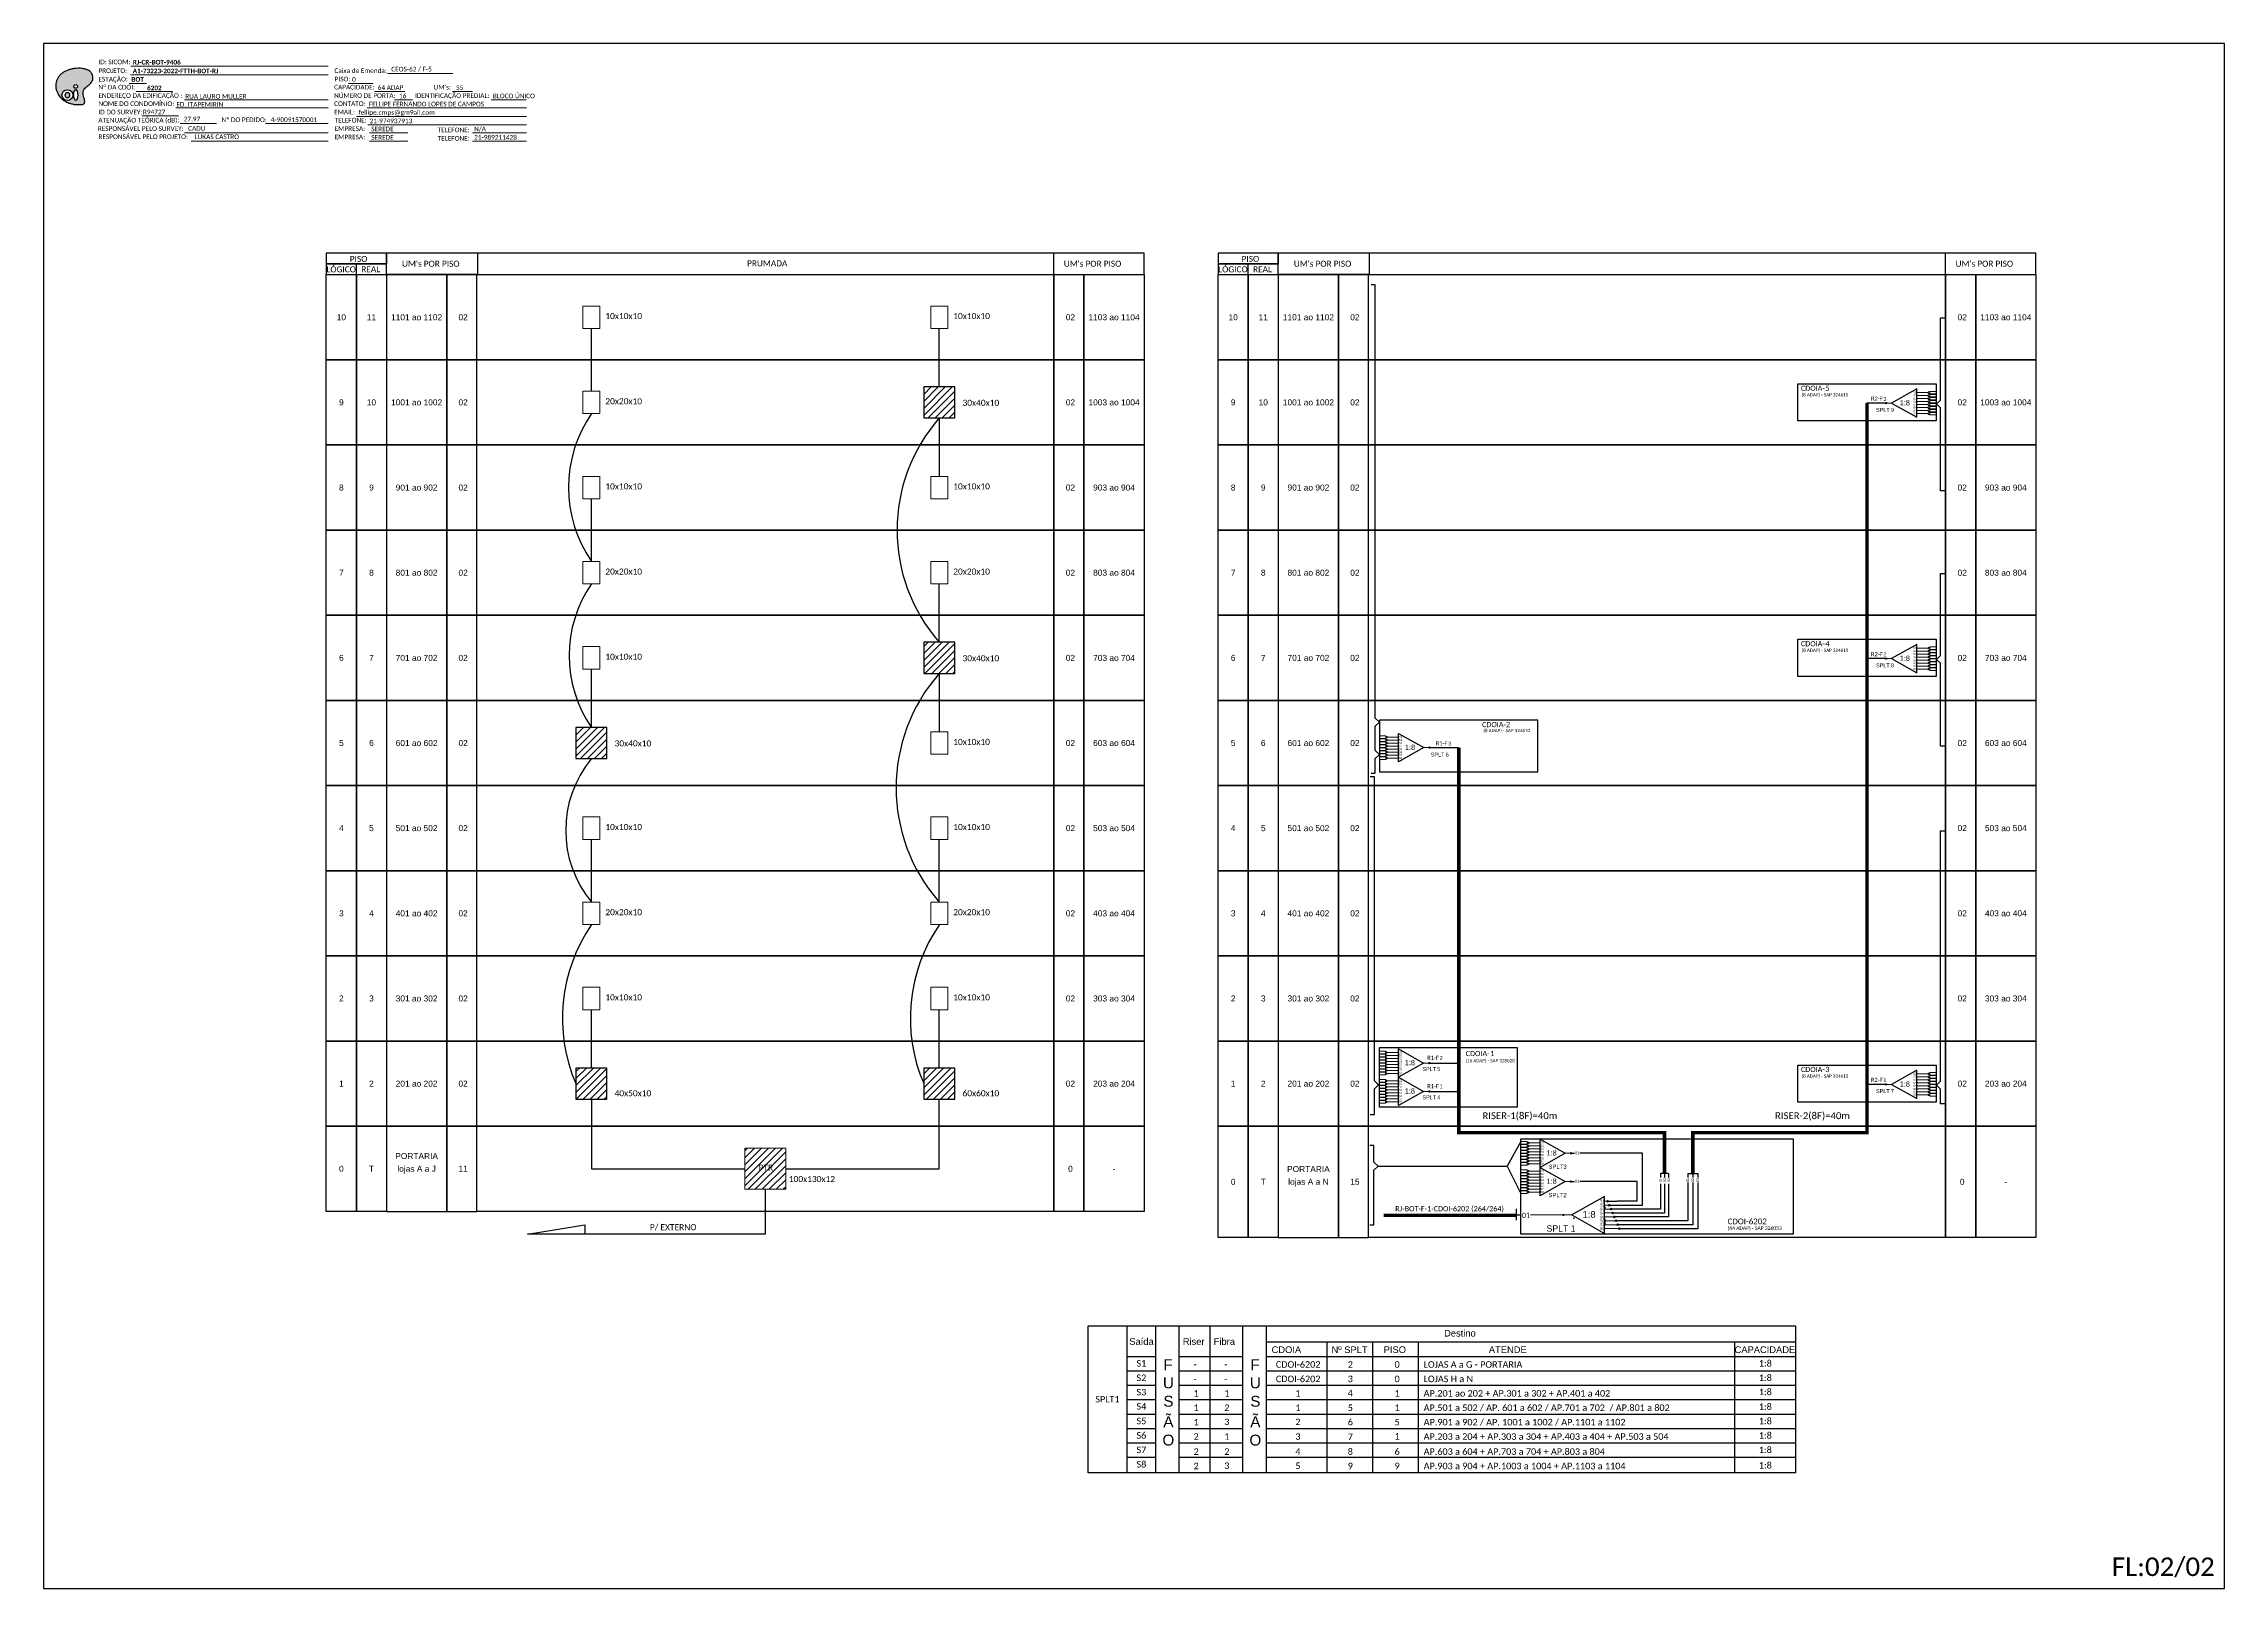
# Model space of a CAD drawing. Extents: x -89 to 1725, y 705 to 1299.
# Drawn here: x 887 to 1725, y 705 to 1299 of the extents above; entities that cross this region are included whole.
import ezdxf
from ezdxf.enums import TextEntityAlignment as Align

# ---------------------------------------------------------------- set-up
doc = ezdxf.new("R2010")
doc.units = 0
doc.styles.add('ARIAL', font='arial.ttf')
doc.styles.add('WMF-Calibri0', font='calibri.ttf')
doc.styles.add('WMF-Calibri1', font='calibrib.ttf')
pattern_1 = [(45, (104.3096, 48.7563), (-1.3470384, 1.3470384), [])]

# ---------------------------------------------------------------- blocks, each defined once
blk = doc.blocks.new('SPLT_1-8_SC-APC')
at = {"color": 1, "lineweight": 0}
blk.add_lwpolyline([(-17.04, -7.55), (-19.26, -7.55)], dxfattribs=at)
at = {"color": 1}
blk.add_lwpolyline([(-7.37, -2.1), (-17.04, -7.55), (-7.37, -13), (-7.37, -2.1)], dxfattribs=at)
at = {"color": 3, "lineweight": 0}
for points in [[(-2.99, -3.51), (-7.37, -3.51)], [(-7.37, -4.66), (-2.99, -4.66)], [(-7.37, -5.82), (-2.99, -5.82)], [(-7.37, -6.97), (-2.99, -6.97)], [(-7.37, -8.12), (-2.99, -8.12)], [(-2.41, -3.02), (-2.41, -4)], [(-2.41, -3.02), (0, -3.02)], [(-2.41, -4), (0, -4)], [(-2.41, -4.17), (-2.41, -5.16)], [(-2.41, -4.17), (0, -4.17)], [(-2.41, -5.16), (0, -5.16)], [(-2.41, -5.32), (-2.41, -6.31)], [(-2.41, -5.32), (0, -5.32)], [(-2.41, -6.31), (0, -6.31)], [(-2.41, -6.48), (-2.41, -7.46)], [(-2.41, -6.48), (0, -6.48)], [(-2.41, -7.46), (0, -7.46)], [(-2.41, -7.63), (-2.41, -8.62)], [(-2.41, -7.63), (0, -7.63)], [(-7.37, -9.28), (-2.99, -9.28)], [(-7.37, -10.43), (-2.99, -10.43)], [(-7.37, -11.58), (-2.99, -11.58)], [(-2.41, -8.62), (0, -8.62)], [(-2.41, -8.78), (-2.41, -9.77)], [(-2.41, -8.78), (0, -8.78)], [(-2.41, -9.77), (0, -9.77)], [(-2.41, -9.94), (-2.41, -10.92)], [(-2.41, -9.94), (0, -9.94)], [(-2.41, -10.92), (0, -10.92)], [(-2.41, -11.09), (-2.41, -12.08)], [(-2.41, -11.09), (0, -11.09)], [(-2.41, -12.08), (0, -12.08)]]:
    blk.add_lwpolyline(points, dxfattribs=at)
for points in [[(-2.99, -3.22), (-2.41, -3.22), (-2.41, -3.8), (-2.99, -3.8)], [(-2.99, -4.38), (-2.41, -4.38), (-2.41, -4.95), (-2.99, -4.95)], [(-2.99, -5.53), (-2.41, -5.53), (-2.41, -6.1), (-2.99, -6.1)], [(-2.99, -6.68), (-2.41, -6.68), (-2.41, -7.26), (-2.99, -7.26)], [(-2.99, -7.84), (-2.41, -7.84), (-2.41, -8.41), (-2.99, -8.41)], [(-2.99, -8.99), (-2.41, -8.99), (-2.41, -9.56), (-2.99, -9.56)], [(-2.99, -10.14), (-2.41, -10.14), (-2.41, -10.72), (-2.99, -10.72)], [(-2.99, -11.3), (-2.41, -11.3), (-2.41, -11.87), (-2.99, -11.87)]]:
    blk.add_lwpolyline(points, close=True, dxfattribs=at)
at = {"color": 1, "style": 'ARIAL'}
for s, height, p in [('1:8', 2, (-13.91, -8.4)), ('S1', 0.75, (-8.74, -3.78)), ('S2', 0.75, (-8.74, -4.97)), ('S3', 0.75, (-8.74, -6.18)), ('S4', 0.75, (-8.74, -7.36)), ('S5', 0.75, (-8.74, -8.57)), ('S6', 0.75, (-8.74, -9.69)), ('S7', 0.75, (-8.74, -10.78)), ('S8', 0.75, (-8.74, -11.9))]:
    blk.add_text(s, height=height, dxfattribs=at).set_placement(p)
blk = doc.blocks.new('SPLT_1-8_DIV_DIR')
h = blk.add_hatch(color=3)
h.dxf.hatch_style = 1
edge = h.paths.add_edge_path()
edge.add_arc((12.77, 4.04), 0.242, 0, 360)
h = blk.add_hatch(color=3)
h.dxf.hatch_style = 1
edge = h.paths.add_edge_path()
edge.add_arc((13.27, 2.88), 0.242, 0, 360)
h = blk.add_hatch(color=3)
h.dxf.hatch_style = 1
edge = h.paths.add_edge_path()
edge.add_arc((13.77, 1.73), 0.242, 0, 360)
h = blk.add_hatch(color=3)
h.dxf.hatch_style = 1
edge = h.paths.add_edge_path()
edge.add_arc((14.27, 0.58), 0.242, 0, 360)
h = blk.add_hatch(color=3)
h.dxf.hatch_style = 1
edge = h.paths.add_edge_path()
edge.add_arc((14.77, -0.58), 0.242, 0, 360)
h = blk.add_hatch(color=3)
h.dxf.hatch_style = 1
edge = h.paths.add_edge_path()
edge.add_arc((15.27, -1.73), 0.242, 0, 360)
h = blk.add_hatch(color=3)
h.dxf.hatch_style = 1
edge = h.paths.add_edge_path()
edge.add_arc((15.77, -2.88), 0.242, 0, 360)
h = blk.add_hatch(color=3)
h.dxf.hatch_style = 1
edge = h.paths.add_edge_path()
edge.add_arc((16.27, -4.04), 0.242, 0, 360)
at = {"color": 1, "lineweight": 0}
blk.add_lwpolyline([(2.22, 0), (0, 0)], dxfattribs=at)
at = {"color": 1}
blk.add_lwpolyline([(11.89, 5.45), (2.22, 0), (11.89, -5.45), (11.89, 5.45)], dxfattribs=at)
at = {"color": 7, "lineweight": 0}
for points in [[(12.77, 4.04), (11.89, 4.04)], [(11.89, 2.88), (13.27, 2.88)], [(11.89, 1.73), (13.77, 1.73)], [(11.89, 0.58), (14.27, 0.58)], [(11.89, -0.58), (14.77, -0.58)], [(11.89, -1.73), (15.27, -1.73)], [(11.89, -2.88), (15.77, -2.88)], [(11.89, -4.04), (16.27, -4.04)]]:
    blk.add_lwpolyline(points, dxfattribs=at)
at = {"color": 3}
for centre in [(12.77, 4.04), (13.27, 2.88), (13.77, 1.73), (14.27, 0.58), (14.77, -0.58), (15.27, -1.73), (15.77, -2.88), (16.27, -4.04)]:
    blk.add_circle(centre, 0.242, dxfattribs=at)
at = {"color": 1, "style": 'ARIAL'}
for s, height, p in [('1:8', 2, (5.35, -0.85)), ('S1', 0.75, (10.52, 3.77)), ('S2', 0.75, (10.52, 2.58)), ('S3', 0.75, (10.52, 1.37)), ('S4', 0.75, (10.52, 0.19)), ('S5', 0.75, (10.52, -1.02)), ('S6', 0.75, (10.52, -2.14)), ('S7', 0.75, (10.52, -3.24)), ('S8', 0.75, (10.52, -4.36))]:
    blk.add_text(s, height=height, dxfattribs=at).set_placement(p)
blk = doc.blocks.new('OI')
h = blk.add_hatch(color=40)
edge = h.paths.add_edge_path()
edge.add_spline(control_points=[(4.35, -0.67), (3.92, -0.99), (3.26, -1.5), (2.81, -2.59), (2.9, -3.5), (3.06, -4.27), (3.31, -4.85), (3.37, -5.39), (3.4, -5.88), (3.2, -6.4), (2.54, -6.61), (1.65, -6.63), (0.55, -6.67), (-0.56, -6.42), (-1.61, -6.14), (-2.77, -5.61), (-3.92, -4.77), (-4.89, -3.7), (-5.34, -2.65), (-5.6, -1.94), (-5.85, -0.96), (-5.71, 0.47), (-5.1, 2.02), (-4.14, 3.02), (-3.3, 3.61), (-2.37, 4.16), (-1.36, 4.44), (-0.56, 4.7), (0.79, 4.85), (2.24, 4.97), (3.79, 4.57), (4.67, 4.21), (5.44, 3.65), (5.76, 2.99), (6.03, 2.21), (6.01, 1.46), (5.72, 0.64), (5.31, 0.08), (4.88, -0.38), (4.51, -0.55), (4.35, -0.67)], knot_values=[0, 0, 0, 0, 1.60434, 2.417191, 3.427595, 4.282808, 4.776746, 5.304182, 5.888771, 6.258406, 6.858137, 7.79129, 8.986195, 10.124242, 11.187857, 12.242908, 13.953784, 15.414161, 16.515391, 17.349188, 17.675853, 19.552021, 21.515531, 22.568638, 23.63245, 24.621084, 25.782718, 26.745347, 27.142653, 29.870543, 31.004649, 31.921532, 32.709589, 33.801391, 34.042471, 35.192333, 35.971461, 36.628871, 37.254359, 37.836911, 37.836911, 37.836911, 37.836911], degree=3, periodic=0)
h.paths.add_polyline_path([(1.13, -0.87, -1), (-0.04, -0.87, -1)], flags=16)
edge = h.paths.add_edge_path(flags=16)
edge.add_ellipse((0.56, -3.59), major_axis=(-0.02, 1.71), ratio=0.361305, start_angle=0, end_angle=360)
h.paths.add_polyline_path([(-0.36, -3.62, -1), (-3.8, -3.62, -1)], flags=16)
edge = h.paths.add_edge_path(flags=0)
edge.add_ellipse((-2.08, -3.62), major_axis=(0, 0.885), ratio=0.758294, start_angle=0, end_angle=360)
at = {"color": 40}
for centre, radius in [((-2.08, -3.62), 1.72), ((0.54, -0.87), 0.587)]:
    blk.add_circle(centre, radius, dxfattribs=at)
blk.add_ellipse((-2.08, -3.62), major_axis=(0, 0.885), ratio=0.758294, start_param=-3.141592653589792, end_param=3.141592653589792, dxfattribs=at)
blk.add_ellipse((0.56, -3.59), major_axis=(-0.02, 1.71), ratio=0.361305, dxfattribs=at)
at = {"color": 40, "start_tangent": (-0.800898, -0.598801), "end_tangent": (-0.800898, -0.598801)}
blk.add_spline([(4.35, -0.67), (3.2, -1.78), (2.9, -2.54), (2.92, -3.55), (3.12, -4.38), (3.28, -4.85), (3.37, -5.37), (3.35, -5.95), (3.2, -6.29), (2.66, -6.55), (1.73, -6.63), (0.54, -6.62), (-0.58, -6.41), (-1.6, -6.11), (-2.56, -5.67), (-3.95, -4.67), (-4.89, -3.56), (-5.37, -2.56), (-5.64, -1.78), (-5.72, -1.46), (-5.63, 0.42), (-4.84, 2.22), (-4.13, 2.99), (-3.27, 3.62), (-2.4, 4.09), (-1.3, 4.47), (-0.37, 4.72), (0.02, 4.77), (2.75, 4.8), (3.85, 4.53), (4.69, 4.16), (5.31, 3.68), (5.85, 2.73), (5.93, 2.5), (5.94, 1.35), (5.67, 0.62), (5.29, 0.08), (4.84, -0.36), (4.35, -0.67)], degree=3, dxfattribs=at)
blk = doc.blocks.new('CARIMBO')
at = {"color": 7, "lineweight": 0}
for points in [[(134.48, -16.3), (159.61, -16.3)], [(35.15, -20.06), (41.7, -20.06)], [(35.66, -16.79), (111.64, -16.79)], [(37.81, -23.14), (51.75, -23.14)], [(119.43, -20.02), (128.92, -20.02)], [(129.48, -23.14), (141.1, -23.14)], [(159.42, -23.14), (167.09, -23.14)], [(40.13, -32.55), (54.07, -32.55)], [(52.97, -29.48), (111.64, -29.48)], [(56.38, -26.37), (111.64, -26.37)], [(122.56, -32.72), (187.83, -32.72)], [(126.6, -29.48), (187.83, -29.48)], [(137.07, -26.37), (144.01, -26.37)], [(174.24, -26.37), (187.8, -26.37)], [(54.67, -35.52), (68.61, -35.52)], [(56.38, -39.07), (111.64, -39.07)], [(126.84, -35.96), (187.83, -35.96)], [(127.45, -39.07), (142.25, -39.07)], [(167.06, -39.07), (187.83, -39.07)], [(58.87, -42.31), (111.64, -42.31)], [(127.45, -42.31), (142.25, -42.31)], [(167.06, -42.31), (187.83, -42.31)]]:
    blk.add_lwpolyline(points, dxfattribs=at)
at = {"color": 7, "xscale": 1.213923925163967, "yscale": 1.213923925163967, "zscale": 1.213923925163967, "rotation": 0.1532896023949059}
blk.add_blockref('OI', (13.86, -20.16), dxfattribs=at)
at = {"color": 7, "lineweight": 0, "style": 'WMF-Calibri0'}
for s, height, p in [('PROJETO:', 1.793, (23.26, -16.04)), ('Caixa de Emenda:', 1.7927, (114.02, -16.04)), ('ESTAÇÃO:', 1.793, (23.26, -19.32)), ('ENDEREÇO DA EDIFICAÇÃO :', 1.7927, (23.26, -25.63)), ('Nº DA CDOI:', 1.7927, (23.26, -22.39)), ('CAPACIDADE:', 1.7927, (113.91, -22.39)), ('NÚMERO DE PORTA:', 1.7927, (113.91, -25.63)), ('PISO:', 1.793, (114.09, -19.28)), ('IDENTIFICAÇÃO PREDIAL:', 1.7927, (144.99, -25.63)), ("UM's:", 1.793, (152.15, -22.39)), ('ATENUAÇÃO TEÓRICA (dB):', 1.7927, (23.26, -35.09)), ('NOME DO CONDOMÍNIO:', 1.7927, (23.26, -28.74)), ('ID DO SURVEY:', 1.7927, (23.26, -31.97)), ('CONTATO:', 1.793, (113.91, -28.74)), ('EMAIL:', 1.793, (113.91, -31.97)), ('TELEFONE:', 1.793, (114.09, -35.09)), ('RESPONSÁVEL PELO SURVEY:', 1.7927, (23.02, -38.32)), ('RESPONSÁVEL PELO PROJETO:', 1.7927, (23.26, -41.44)), ('EMPRESA:', 1.793, (114.09, -38.32)), ('EMPRESA:', 1.793, (114.09, -41.56)), ('TELEFONE:', 1.793, (153.7, -38.83)), ('TELEFONE:', 1.793, (153.7, -42.06))]:
    blk.add_text(s, height=height, dxfattribs=at).set_placement(p)
at = {"color": 7, "lineweight": 0, "flags": 8}
for tag, p, style in [('PROJ', (36.46, -16.13), 'WMF-Calibri1'), ('CEOS-XX', (135.87, -15.46), 'WMF-Calibri0'), ('EST', (35.94, -19.41), 'WMF-Calibri1'), ('LOGRADOURO', (56.65, -25.91), 'WMF-Calibri0'), ('PISO_PTR', (120.78, -19.42), 'WMF-Calibri0'), ('CAPAC.', (130.66, -22.52), 'WMF-Calibri0'), ('N°', (138.85, -25.77), 'WMF-Calibri0'), ("UC'S", (160.78, -22.54), 'WMF-Calibri0'), ('N°PREDIO', (174.94, -25.77), 'WMF-Calibri0'), ('_ID_', (40.39, -31.94), 'WMF-Calibri0'), ('NOME_DO_COND.', (53.23, -29.02), 'WMF-Calibri0'), ('O_POTEN', (56.06, -34.68), 'WMF-Calibri0'), ('EMAIL', (123.26, -32.12), 'WMF-Calibri0'), ('NOME_DO_CONTATO', (127.3, -28.89), 'WMF-Calibri0'), ('RES_SURVEY', (57.78, -38.23), 'WMF-Calibri0'), ('RES_PROJ', (60.27, -41.47), 'WMF-Calibri0'), ('TELEFONE', (127.55, -35.36), 'WMF-Calibri0'), ('EMP_RESP_SURVEY', (128.16, -38.47), 'WMF-Calibri0'), ('EMP_RESP_PROJ', (128.16, -41.71), 'WMF-Calibri0'), ('CONT_RESP_SURVEY', (167.76, -38.47), 'WMF-Calibri0'), ('CONT_RESP_PROJ', (167.76, -41.71), 'WMF-Calibri0')]:
    blk.add_attdef(tag, p, '', height=1.79, dxfattribs=dict(at, style=style))
at = {"color": 7, "lineweight": 0, "style": 'WMF-Calibri1', "flags": 8}
blk.add_attdef("N° CDO'S", text='', height=1.79, dxfattribs=at).set_placement((44.78, -22.68), align=Align.CENTER)

msp = doc.modelspace()

# ---------------------------------------------------------------- hatches: boundary and pattern name
h = msp.add_hatch()
h.set_pattern_fill('ANSI31', color=1, scale=0.6)
h.set_pattern_definition(pattern_1)
h.paths.add_polyline_path([(1225.09, 1155.07), (1237.09, 1155.07), (1237.09, 1167.07), (1225.09, 1167.07)])
h = msp.add_hatch(color=3)
h.dxf.hatch_style = 1
edge = h.paths.add_edge_path()
edge.add_arc((1595.08, 1160.78), 0.256, 0, 360)
h = msp.add_hatch()
h.set_pattern_fill('ANSI31', color=1, scale=0.6)
h.set_pattern_definition(pattern_1)
h.paths.add_polyline_path([(1225.09, 1056.83), (1237.09, 1056.83), (1237.09, 1068.83), (1225.09, 1068.83)])
h = msp.add_hatch(color=3)
h.dxf.hatch_style = 1
edge = h.paths.add_edge_path()
edge.add_arc((1595.08, 1062.54), 0.256, 0, 360)
h = msp.add_hatch()
h.set_pattern_fill('ANSI31', color=1, scale=0.6)
h.set_pattern_definition(pattern_1)
h.paths.add_polyline_path([(1091.31, 1024.09), (1103.31, 1024.09), (1103.31, 1036.09), (1091.31, 1036.09)])
h = msp.add_hatch(color=3)
h.dxf.hatch_style = 1
edge = h.paths.add_edge_path()
edge.add_arc((1419.59, 1028.3), 0.256, 0, 360)
h = msp.add_hatch(color=3)
h.dxf.hatch_style = 1
edge = h.paths.add_edge_path()
edge.add_arc((1419.51, 907.04), 0.256, 0, 360)
h = msp.add_hatch()
h.set_pattern_fill('ANSI31', color=1, scale=0.6)
h.set_pattern_definition(pattern_1)
h.paths.add_polyline_path([(1091.31, 893.12), (1103.31, 893.12), (1103.31, 905.12), (1091.31, 905.12)])
h = msp.add_hatch()
h.set_pattern_fill('ANSI31', color=1, scale=0.6)
h.set_pattern_definition(pattern_1)
h.paths.add_polyline_path([(1225.09, 893.12), (1237.09, 893.12), (1237.09, 905.12), (1225.09, 905.12)])
h = msp.add_hatch(color=3)
h.dxf.hatch_style = 1
edge = h.paths.add_edge_path()
edge.add_arc((1595.08, 898.83), 0.256, 0, 360)
h = msp.add_hatch(color=3)
h.dxf.hatch_style = 1
edge = h.paths.add_edge_path()
edge.add_arc((1419.51, 896.14), 0.256, 0, 360)
h = msp.add_hatch()
h.set_pattern_fill('ANSI31', color=1, scale=0.6)
h.set_pattern_definition([(45, (686.1186, 3506.6823), (-1.3470384, 1.3470384), [])])
h.paths.add_polyline_path([(1172.1, 874.27), (1156.3, 874.27), (1156.3, 858.47), (1172.1, 858.47)])
h.paths.add_polyline_path([(1161.03, 865.1), (1167.84, 865.1), (1167.84, 868.58), (1161.03, 868.58)], flags=24)
h = msp.add_hatch(color=3)
h.dxf.hatch_style = 1
edge = h.paths.add_edge_path()
edge.add_arc((1474.03, 872.34), 0.256, 0, 360)
h = msp.add_hatch(color=3)
h.dxf.hatch_style = 1
edge = h.paths.add_edge_path()
edge.add_arc((1474.03, 861.44), 0.256, 0, 360)
h = msp.add_hatch(color=3)
h.dxf.hatch_style = 1
edge = h.paths.add_edge_path()
edge.add_arc((1471.06, 848.6), 0.41, 0, 360)

# ---------------------------------------------------------------- linework, layer by layer
at = {"color": 3}
msp.add_line((1488.06, 853.87), (1491.8, 853.87), dxfattribs=at)
for p, q in [((1288.35, 805.94), (1560.29, 805.94)), ((1288.35, 749.5), (1288.35, 805.94)), ((1303.24, 805.94), (1303.24, 749.5)), ((1314.24, 805.94), (1314.24, 749.5)), ((1323.29, 749.5), (1323.29, 805.94)), ((1335.09, 805.94), (1335.09, 749.5)), ((1347.68, 805.94), (1347.68, 749.5)), ((1356.73, 805.94), (1356.73, 749.5)), ((1560.29, 805.94), (1560.29, 749.5)), ((1356.73, 799.78), (1560.29, 799.78)), ((1380.16, 799.78), (1380.16, 749.5)), ((1397.72, 799.78), (1397.72, 749.5)), ((1415.24, 799.78), (1415.24, 749.5)), ((1536.84, 799.78), (1536.84, 749.5)), ((1303.24, 794.24), (1314.24, 794.24)), ((1303.24, 788.7), (1314.24, 788.7)), ((1323.29, 794.24), (1347.68, 794.24)), ((1323.29, 788.7), (1347.68, 788.7)), ((1356.73, 794.24), (1560.29, 794.24)), ((1356.73, 788.7), (1560.29, 788.7)), ((1303.24, 783.16), (1314.24, 783.16)), ((1323.29, 783.16), (1347.68, 783.16)), ((1356.73, 783.16), (1560.29, 783.16)), ((1303.24, 777.61), (1314.24, 777.61)), ((1303.24, 772.07), (1314.24, 772.07)), ((1323.29, 777.61), (1347.68, 777.61)), ((1323.29, 772.07), (1347.68, 772.07)), ((1356.73, 777.61), (1560.29, 777.61)), ((1356.73, 772.07), (1560.29, 772.07)), ((1303.24, 766.53), (1314.24, 766.53)), ((1323.29, 766.53), (1347.68, 766.53)), ((1356.73, 766.53), (1560.29, 766.53)), ((1303.24, 760.99), (1314.24, 760.99)), ((1303.24, 755.44), (1314.24, 755.44)), ((1323.29, 760.99), (1347.68, 760.99)), ((1323.29, 755.44), (1347.68, 755.44)), ((1356.73, 760.99), (1560.29, 760.99)), ((1356.73, 755.44), (1560.29, 755.44)), ((1560.29, 749.5), (1288.35, 749.5))]:
    msp.add_line(p, q)
for points in [[(886.68, 705.02), (1725.25, 705.02), (1725.25, 1299.02), (886.68, 1299.02), (886.68, 705.02)], [(1018.54, 1210.18), (1309.86, 1210.18), (1309.86, 1218.41), (1018.54, 1218.41), (1018.54, 1218.41), (1018.54, 1214.29)], [(1053.59, 1210.18), (1053.59, 1218.41)], [(1275.13, 1210.18), (1275.13, 1218.41)], [(1361.45, 1210.18), (1652.78, 1210.18), (1652.78, 1218.41), (1361.45, 1218.41), (1361.45, 1218.41), (1361.45, 1214.29)], [(1396.51, 1210.18), (1396.51, 1218.41)], [(1618.05, 1210.18), (1618.05, 1218.41)], [(1006.96, 1210.18), (1006.96, 1214.29)], [(1349.88, 1210.18), (1349.88, 1214.29)], [(1486.98, 851.8), (1486.98, 850.91)]]:
    msp.add_lwpolyline(points)
at = {"color": 7, "lineweight": 0}
for points in [[(920.18, 1290.33), (996.16, 1290.33)], [(971.99, 1268.26), (996.14, 1268.26)]]:
    msp.add_lwpolyline(points, dxfattribs=at)
for points in [[(995.39, 1214.29), (1018.54, 1214.29), (1018.54, 1218.41), (995.39, 1218.41)], [(1338.31, 1214.29), (1361.45, 1214.29), (1361.45, 1218.41), (1338.31, 1218.41)], [(995.39, 1210.18), (1018.54, 1210.18), (1018.54, 1214.29), (995.39, 1214.29)], [(995.39, 1210.18), (1006.96, 1210.18), (1006.96, 1177.44), (995.39, 1177.44)], [(1006.96, 1210.18), (1018.54, 1210.18), (1018.54, 1177.44), (1006.96, 1177.44)], [(1006.96, 1210.18), (1018.54, 1210.18), (1018.54, 1177.44), (1006.96, 1177.44)], [(1041.68, 1210.18), (1018.54, 1210.18), (1018.54, 1177.44), (1041.68, 1177.44)], [(1053.25, 1210.18), (1041.68, 1210.18), (1041.68, 1177.44), (1053.25, 1177.44)], [(1053.25, 1210.18), (1275.15, 1210.18), (1275.15, 1177.44), (1053.25, 1177.44)], [(1275.15, 1210.18), (1286.72, 1210.18), (1286.72, 1177.44), (1275.15, 1177.44)], [(1286.72, 1210.18), (1309.86, 1210.18), (1309.86, 1177.44), (1286.72, 1177.44)], [(1338.31, 1210.18), (1361.45, 1210.18), (1361.45, 1214.29), (1338.31, 1214.29)], [(1338.31, 1210.18), (1349.88, 1210.18), (1349.88, 1177.44), (1338.31, 1177.44)], [(1349.88, 1210.18), (1361.45, 1210.18), (1361.45, 1177.44), (1349.88, 1177.44)], [(1349.88, 1210.18), (1361.45, 1210.18), (1361.45, 1177.44), (1349.88, 1177.44)], [(1384.6, 1210.18), (1361.45, 1210.18), (1361.45, 1177.44), (1384.6, 1177.44)], [(1396.17, 1210.18), (1384.6, 1210.18), (1384.6, 1177.44), (1396.17, 1177.44)], [(1396.17, 1210.18), (1618.06, 1210.18), (1618.06, 1177.44), (1396.17, 1177.44)], [(1618.06, 1210.18), (1629.64, 1210.18), (1629.64, 1177.44), (1618.06, 1177.44)], [(1629.64, 1210.18), (1652.78, 1210.18), (1652.78, 1177.44), (1629.64, 1177.44)], [(995.39, 1177.44), (1006.96, 1177.44), (1006.96, 1144.69), (995.39, 1144.69)], [(1006.96, 1177.44), (1018.54, 1177.44), (1018.54, 1144.69), (1006.96, 1144.69)], [(1006.96, 1177.44), (1018.54, 1177.44), (1018.54, 1144.69), (1006.96, 1144.69)], [(1041.68, 1177.44), (1018.54, 1177.44), (1018.54, 1144.69), (1041.68, 1144.69)], [(1053.25, 1177.44), (1041.68, 1177.44), (1041.68, 1144.69), (1053.25, 1144.69)], [(1053.25, 1177.44), (1275.15, 1177.44), (1275.15, 1144.69), (1053.25, 1144.69)], [(1275.15, 1177.44), (1286.72, 1177.44), (1286.72, 1144.69), (1275.15, 1144.69)], [(1286.72, 1177.44), (1309.86, 1177.44), (1309.86, 1144.69), (1286.72, 1144.69)], [(1338.31, 1177.44), (1349.88, 1177.44), (1349.88, 1144.69), (1338.31, 1144.69)], [(1349.88, 1177.44), (1361.45, 1177.44), (1361.45, 1144.69), (1349.88, 1144.69)], [(1349.88, 1177.44), (1361.45, 1177.44), (1361.45, 1144.69), (1349.88, 1144.69)], [(1384.6, 1177.44), (1361.45, 1177.44), (1361.45, 1144.69), (1384.6, 1144.69)], [(1396.17, 1177.44), (1384.6, 1177.44), (1384.6, 1144.69), (1396.17, 1144.69)], [(1396.17, 1177.44), (1618.06, 1177.44), (1618.06, 1144.69), (1396.17, 1144.69)], [(1618.06, 1177.44), (1629.64, 1177.44), (1629.64, 1144.69), (1618.06, 1144.69)], [(1629.64, 1177.44), (1652.78, 1177.44), (1652.78, 1144.69), (1629.64, 1144.69)], [(995.39, 1144.69), (1006.96, 1144.69), (1006.96, 1111.95), (995.39, 1111.95)], [(1006.96, 1144.69), (1018.54, 1144.69), (1018.54, 1111.95), (1006.96, 1111.95)], [(1006.96, 1144.69), (1018.54, 1144.69), (1018.54, 1111.95), (1006.96, 1111.95)], [(1041.68, 1144.69), (1018.54, 1144.69), (1018.54, 1111.95), (1041.68, 1111.95)], [(1053.25, 1144.69), (1041.68, 1144.69), (1041.68, 1111.95), (1053.25, 1111.95)], [(1053.25, 1144.69), (1275.15, 1144.69), (1275.15, 1111.95), (1053.25, 1111.95)], [(1275.15, 1144.69), (1286.72, 1144.69), (1286.72, 1111.95), (1275.15, 1111.95)], [(1286.72, 1144.69), (1309.86, 1144.69), (1309.86, 1111.95), (1286.72, 1111.95)], [(1338.31, 1144.69), (1349.88, 1144.69), (1349.88, 1111.95), (1338.31, 1111.95)], [(1349.88, 1144.69), (1361.45, 1144.69), (1361.45, 1111.95), (1349.88, 1111.95)], [(1349.88, 1144.69), (1361.45, 1144.69), (1361.45, 1111.95), (1349.88, 1111.95)], [(1384.6, 1144.69), (1361.45, 1144.69), (1361.45, 1111.95), (1384.6, 1111.95)], [(1396.17, 1144.69), (1384.6, 1144.69), (1384.6, 1111.95), (1396.17, 1111.95)], [(1396.17, 1144.69), (1618.06, 1144.69), (1618.06, 1111.95), (1396.17, 1111.95)], [(1618.06, 1144.69), (1629.64, 1144.69), (1629.64, 1111.95), (1618.06, 1111.95)], [(1629.64, 1144.69), (1652.78, 1144.69), (1652.78, 1111.95), (1629.64, 1111.95)], [(995.39, 1111.95), (1006.96, 1111.95), (1006.96, 1079.21), (995.39, 1079.21)], [(1006.96, 1111.95), (1018.54, 1111.95), (1018.54, 1079.21), (1006.96, 1079.21)], [(1006.96, 1111.95), (1018.54, 1111.95), (1018.54, 1079.21), (1006.96, 1079.21)], [(1041.68, 1111.95), (1018.54, 1111.95), (1018.54, 1079.21), (1041.68, 1079.21)], [(1053.25, 1111.95), (1041.68, 1111.95), (1041.68, 1079.21), (1053.25, 1079.21)], [(1053.25, 1111.95), (1275.15, 1111.95), (1275.15, 1079.21), (1053.25, 1079.21)], [(1275.15, 1111.95), (1286.72, 1111.95), (1286.72, 1079.21), (1275.15, 1079.21)], [(1286.72, 1111.95), (1309.86, 1111.95), (1309.86, 1079.21), (1286.72, 1079.21)], [(1338.31, 1111.95), (1349.88, 1111.95), (1349.88, 1079.21), (1338.31, 1079.21)], [(1349.88, 1111.95), (1361.45, 1111.95), (1361.45, 1079.21), (1349.88, 1079.21)], [(1349.88, 1111.95), (1361.45, 1111.95), (1361.45, 1079.21), (1349.88, 1079.21)], [(1384.6, 1111.95), (1361.45, 1111.95), (1361.45, 1079.21), (1384.6, 1079.21)], [(1396.17, 1111.95), (1384.6, 1111.95), (1384.6, 1079.21), (1396.17, 1079.21)], [(1396.17, 1111.95), (1618.06, 1111.95), (1618.06, 1079.21), (1396.17, 1079.21)], [(1618.06, 1111.95), (1629.64, 1111.95), (1629.64, 1079.21), (1618.06, 1079.21)], [(1629.64, 1111.95), (1652.78, 1111.95), (1652.78, 1079.21), (1629.64, 1079.21)], [(995.39, 1079.21), (1006.96, 1079.21), (1006.96, 1046.46), (995.39, 1046.46)], [(1006.96, 1079.21), (1018.54, 1079.21), (1018.54, 1046.46), (1006.96, 1046.46)], [(1006.96, 1079.21), (1018.54, 1079.21), (1018.54, 1046.46), (1006.96, 1046.46)], [(1041.68, 1079.21), (1018.54, 1079.21), (1018.54, 1046.46), (1041.68, 1046.46)], [(1053.25, 1079.21), (1041.68, 1079.21), (1041.68, 1046.46), (1053.25, 1046.46)], [(1053.25, 1079.21), (1275.15, 1079.21), (1275.15, 1046.46), (1053.25, 1046.46)], [(1275.15, 1079.21), (1286.72, 1079.21), (1286.72, 1046.46), (1275.15, 1046.46)], [(1286.72, 1079.21), (1309.86, 1079.21), (1309.86, 1046.46), (1286.72, 1046.46)], [(1338.31, 1079.21), (1349.88, 1079.21), (1349.88, 1046.46), (1338.31, 1046.46)], [(1349.88, 1079.21), (1361.45, 1079.21), (1361.45, 1046.46), (1349.88, 1046.46)], [(1349.88, 1079.21), (1361.45, 1079.21), (1361.45, 1046.46), (1349.88, 1046.46)], [(1384.6, 1079.21), (1361.45, 1079.21), (1361.45, 1046.46), (1384.6, 1046.46)], [(1396.17, 1079.21), (1384.6, 1079.21), (1384.6, 1046.46), (1396.17, 1046.46)], [(1396.17, 1079.21), (1618.06, 1079.21), (1618.06, 1046.46), (1396.17, 1046.46)], [(1618.06, 1079.21), (1629.64, 1079.21), (1629.64, 1046.46), (1618.06, 1046.46)], [(1629.64, 1079.21), (1652.78, 1079.21), (1652.78, 1046.46), (1629.64, 1046.46)], [(995.39, 1046.46), (1006.96, 1046.46), (1006.96, 1013.72), (995.39, 1013.72)], [(1006.96, 1046.46), (1018.54, 1046.46), (1018.54, 1013.72), (1006.96, 1013.72)], [(1006.96, 1046.46), (1018.54, 1046.46), (1018.54, 1013.72), (1006.96, 1013.72)], [(1041.68, 1046.46), (1018.54, 1046.46), (1018.54, 1013.72), (1041.68, 1013.72)], [(1053.25, 1046.46), (1041.68, 1046.46), (1041.68, 1013.72), (1053.25, 1013.72)], [(1053.25, 1046.46), (1275.15, 1046.46), (1275.15, 1013.72), (1053.25, 1013.72)], [(1275.15, 1046.46), (1286.72, 1046.46), (1286.72, 1013.72), (1275.15, 1013.72)], [(1286.72, 1046.46), (1309.86, 1046.46), (1309.86, 1013.72), (1286.72, 1013.72)], [(1338.31, 1046.46), (1349.88, 1046.46), (1349.88, 1013.72), (1338.31, 1013.72)], [(1349.88, 1046.46), (1361.45, 1046.46), (1361.45, 1013.72), (1349.88, 1013.72)], [(1349.88, 1046.46), (1361.45, 1046.46), (1361.45, 1013.72), (1349.88, 1013.72)], [(1384.6, 1046.46), (1361.45, 1046.46), (1361.45, 1013.72), (1384.6, 1013.72)], [(1396.17, 1046.46), (1384.6, 1046.46), (1384.6, 1013.72), (1396.17, 1013.72)], [(1396.17, 1046.46), (1618.06, 1046.46), (1618.06, 1013.72), (1396.17, 1013.72)], [(1618.06, 1046.46), (1629.64, 1046.46), (1629.64, 1013.72), (1618.06, 1013.72)], [(1629.64, 1046.46), (1652.78, 1046.46), (1652.78, 1013.72), (1629.64, 1013.72)], [(995.39, 1013.72), (1006.96, 1013.72), (1006.96, 980.97), (995.39, 980.97)], [(1006.96, 1013.72), (1018.54, 1013.72), (1018.54, 980.97), (1006.96, 980.97)], [(1006.96, 1013.72), (1018.54, 1013.72), (1018.54, 980.97), (1006.96, 980.97)], [(1041.68, 1013.72), (1018.54, 1013.72), (1018.54, 980.97), (1041.68, 980.97)], [(1053.25, 1013.72), (1041.68, 1013.72), (1041.68, 980.97), (1053.25, 980.97)], [(1053.25, 1013.72), (1275.15, 1013.72), (1275.15, 980.97), (1053.25, 980.97)], [(1275.15, 1013.72), (1286.72, 1013.72), (1286.72, 980.97), (1275.15, 980.97)], [(1286.72, 1013.72), (1309.86, 1013.72), (1309.86, 980.97), (1286.72, 980.97)], [(1338.31, 1013.72), (1349.88, 1013.72), (1349.88, 980.97), (1338.31, 980.97)], [(1349.88, 1013.72), (1361.45, 1013.72), (1361.45, 980.97), (1349.88, 980.97)], [(1349.88, 1013.72), (1361.45, 1013.72), (1361.45, 980.97), (1349.88, 980.97)], [(1384.6, 1013.72), (1361.45, 1013.72), (1361.45, 980.97), (1384.6, 980.97)], [(1396.17, 1013.72), (1384.6, 1013.72), (1384.6, 980.97), (1396.17, 980.97)], [(1396.17, 1013.72), (1618.06, 1013.72), (1618.06, 980.97), (1396.17, 980.97)], [(1618.06, 1013.72), (1629.64, 1013.72), (1629.64, 980.97), (1618.06, 980.97)], [(1629.64, 1013.72), (1652.78, 1013.72), (1652.78, 980.97), (1629.64, 980.97)], [(995.39, 980.97), (1006.96, 980.97), (1006.96, 948.23), (995.39, 948.23)], [(1006.96, 980.97), (1018.54, 980.97), (1018.54, 948.23), (1006.96, 948.23)], [(1006.96, 980.97), (1018.54, 980.97), (1018.54, 948.23), (1006.96, 948.23)], [(1041.68, 980.97), (1018.54, 980.97), (1018.54, 948.23), (1041.68, 948.23)], [(1053.25, 980.97), (1041.68, 980.97), (1041.68, 948.23), (1053.25, 948.23)], [(1053.25, 980.97), (1275.15, 980.97), (1275.15, 948.23), (1053.25, 948.23)], [(1275.15, 980.97), (1286.72, 980.97), (1286.72, 948.23), (1275.15, 948.23)], [(1286.72, 980.97), (1309.86, 980.97), (1309.86, 948.23), (1286.72, 948.23)], [(1338.31, 980.97), (1349.88, 980.97), (1349.88, 948.23), (1338.31, 948.23)], [(1349.88, 980.97), (1361.45, 980.97), (1361.45, 948.23), (1349.88, 948.23)], [(1349.88, 980.97), (1361.45, 980.97), (1361.45, 948.23), (1349.88, 948.23)], [(1384.6, 980.97), (1361.45, 980.97), (1361.45, 948.23), (1384.6, 948.23)], [(1396.17, 980.97), (1384.6, 980.97), (1384.6, 948.23), (1396.17, 948.23)], [(1396.17, 980.97), (1618.06, 980.97), (1618.06, 948.23), (1396.17, 948.23)], [(1618.06, 980.97), (1629.64, 980.97), (1629.64, 948.23), (1618.06, 948.23)], [(1629.64, 980.97), (1652.78, 980.97), (1652.78, 948.23), (1629.64, 948.23)], [(995.39, 948.23), (1006.96, 948.23), (1006.96, 915.49), (995.39, 915.49)], [(1006.96, 948.23), (1018.54, 948.23), (1018.54, 915.49), (1006.96, 915.49)], [(1006.96, 948.23), (1018.54, 948.23), (1018.54, 915.49), (1006.96, 915.49)], [(1041.68, 948.23), (1018.54, 948.23), (1018.54, 915.49), (1041.68, 915.49)], [(1053.25, 948.23), (1041.68, 948.23), (1041.68, 915.49), (1053.25, 915.49)], [(1053.25, 948.23), (1275.15, 948.23), (1275.15, 915.49), (1053.25, 915.49)], [(1275.15, 948.23), (1286.72, 948.23), (1286.72, 915.49), (1275.15, 915.49)], [(1286.72, 948.23), (1309.86, 948.23), (1309.86, 915.49), (1286.72, 915.49)], [(1338.31, 948.23), (1349.88, 948.23), (1349.88, 915.49), (1338.31, 915.49)], [(1349.88, 948.23), (1361.45, 948.23), (1361.45, 915.49), (1349.88, 915.49)], [(1349.88, 948.23), (1361.45, 948.23), (1361.45, 915.49), (1349.88, 915.49)], [(1384.6, 948.23), (1361.45, 948.23), (1361.45, 915.49), (1384.6, 915.49)], [(1396.17, 948.23), (1384.6, 948.23), (1384.6, 915.49), (1396.17, 915.49)], [(1396.17, 948.23), (1618.06, 948.23), (1618.06, 915.49), (1396.17, 915.49)], [(1618.06, 948.23), (1629.64, 948.23), (1629.64, 915.49), (1618.06, 915.49)], [(1629.64, 948.23), (1652.78, 948.23), (1652.78, 915.49), (1629.64, 915.49)], [(995.39, 915.49), (1006.96, 915.49), (1006.96, 882.74), (995.39, 882.74)], [(1006.96, 915.49), (1018.54, 915.49), (1018.54, 882.74), (1006.96, 882.74)], [(1006.96, 915.49), (1018.54, 915.49), (1018.54, 882.74), (1006.96, 882.74)], [(1041.68, 915.49), (1018.54, 915.49), (1018.54, 882.74), (1041.68, 882.74)], [(1053.25, 915.49), (1041.68, 915.49), (1041.68, 882.74), (1053.25, 882.74)], [(1053.25, 915.49), (1275.15, 915.49), (1275.15, 882.74), (1053.25, 882.74)], [(1275.15, 915.49), (1286.72, 915.49), (1286.72, 882.74), (1275.15, 882.74)], [(1286.72, 915.49), (1309.86, 915.49), (1309.86, 882.74), (1286.72, 882.74)], [(1338.31, 915.49), (1349.88, 915.49), (1349.88, 882.74), (1338.31, 882.74)], [(1349.88, 915.49), (1361.45, 915.49), (1361.45, 882.74), (1349.88, 882.74)], [(1349.88, 915.49), (1361.45, 915.49), (1361.45, 882.74), (1349.88, 882.74)], [(1384.6, 915.49), (1361.45, 915.49), (1361.45, 882.74), (1384.6, 882.74)], [(1396.17, 915.49), (1384.6, 915.49), (1384.6, 882.74), (1396.17, 882.74)], [(1396.17, 915.49), (1618.06, 915.49), (1618.06, 882.74), (1396.17, 882.74)], [(1618.06, 915.49), (1629.64, 915.49), (1629.64, 882.74), (1618.06, 882.74)], [(1629.64, 915.49), (1652.78, 915.49), (1652.78, 882.74), (1629.64, 882.74)], [(995.39, 882.74), (1006.96, 882.74), (1006.96, 850), (995.39, 850)], [(1006.96, 882.74), (1018.54, 882.74), (1018.54, 850), (1006.96, 850)], [(1006.96, 882.74), (1018.54, 882.74), (1018.54, 850), (1006.96, 850)], [(1041.68, 882.74), (1018.54, 882.74), (1018.54, 850), (1041.68, 850)], [(1053.25, 882.74), (1041.68, 882.74), (1041.68, 850), (1053.25, 850)], [(1053.25, 882.74), (1275.15, 882.74), (1275.15, 850), (1053.25, 850)], [(1275.15, 882.74), (1286.72, 882.74), (1286.72, 850), (1275.15, 850)], [(1286.72, 882.74), (1309.86, 882.74), (1309.86, 850), (1286.72, 850)], [(1338.31, 882.74), (1349.88, 882.74), (1349.88, 840), (1338.31, 840)], [(1349.88, 882.74), (1361.45, 882.74), (1361.45, 840), (1349.88, 840)], [(1349.88, 882.74), (1361.45, 882.74), (1361.45, 840), (1349.88, 840)], [(1384.6, 882.74), (1361.45, 882.74), (1361.45, 840), (1384.6, 840)], [(1396.17, 882.74), (1384.6, 882.74), (1384.6, 840), (1396.17, 840)], [(1396.17, 882.74), (1618.06, 882.74), (1618.06, 840), (1396.17, 840)], [(1618.06, 882.74), (1629.64, 882.74), (1629.64, 840), (1618.06, 840)], [(1629.64, 882.74), (1652.78, 882.74), (1652.78, 840), (1629.64, 840)]]:
    msp.add_lwpolyline(points, close=True)
at = {"color": 3}
for points in [[(1397.11, 1018.49), (1398.76, 1018.49), (1398.76, 1018.49), (1398.76, 1018.49), (1398.76, 1024.15), (1400.33, 1025.66), (1398.76, 1027.17), (1398.76, 1030.9), (1398.76, 1030.9), (1398.76, 1036.56), (1400.33, 1038.07), (1398.76, 1039.58), (1398.76, 1206.26), (1397.11, 1206.26)], [(1617.71, 1127.03), (1616.06, 1127.03), (1616.05, 1158.97), (1614.49, 1160.47), (1616.05, 1161.98), (1616.05, 1193.55), (1617.71, 1193.55)], [(1617.71, 1028.89), (1616.06, 1028.89), (1616.05, 1060.74), (1614.49, 1062.24), (1616.05, 1063.75), (1616.05, 1095.21), (1617.71, 1095.21)], [(1396.79, 887.21), (1398.45, 887.21), (1398.45, 897.11), (1400.02, 898.62), (1398.45, 900.13), (1398.45, 1017.08), (1396.8, 1017.08)], [(1617.71, 891.35), (1616.06, 891.35), (1616.05, 897.02), (1614.49, 898.52), (1616.05, 900.03), (1616.05, 996.28), (1617.71, 996.28)], [(1396.59, 844.76), (1398.24, 844.76), (1398.24, 865.88), (1399.81, 867.39), (1398.24, 868.9), (1398.24, 875.26), (1396.59, 875.26)], [(1474.03, 872.34), (1475.35, 872.34)], [(1474.03, 861.44), (1475.35, 861.44)], [(1499.43, 853.87), (1499.43, 861.44), (1477.41, 861.44)], [(1454.84, 848.48), (1453.06, 848.48)], [(1471.47, 848.62), (1458.46, 848.48)], [(1499.43, 853.87), (1491.8, 853.87)]]:
    msp.add_lwpolyline(points, dxfattribs=at)
at = {"color": 0, "lineweight": 0}
for points in [[(1094, 1198.12), (1100.62, 1198.12), (1100.62, 1189.5), (1094, 1189.5)], [(1227.78, 1198.12), (1234.4, 1198.12), (1234.4, 1189.5), (1227.78, 1189.5)], [(1094, 1165.38), (1100.62, 1165.38), (1100.62, 1156.76), (1094, 1156.76)], [(1094, 1132.63), (1100.62, 1132.63), (1100.62, 1124.01), (1094, 1124.01)], [(1227.78, 1132.63), (1234.4, 1132.63), (1234.4, 1124.01), (1227.78, 1124.01)], [(1094, 1099.89), (1100.62, 1099.89), (1100.62, 1091.27), (1094, 1091.27)], [(1227.78, 1099.89), (1234.4, 1099.89), (1234.4, 1091.27), (1227.78, 1091.27)], [(1094, 1067.14), (1100.62, 1067.14), (1100.62, 1058.52), (1094, 1058.52)], [(1227.78, 1034.4), (1234.4, 1034.4), (1234.4, 1025.78), (1227.78, 1025.78)], [(1094, 1001.66), (1100.62, 1001.66), (1100.62, 993.04), (1094, 993.04)], [(1227.78, 1001.66), (1234.4, 1001.66), (1234.4, 993.04), (1227.78, 993.04)], [(1094, 968.91), (1100.62, 968.91), (1100.62, 960.29), (1094, 960.29)], [(1227.78, 968.91), (1234.4, 968.91), (1234.4, 960.29), (1227.78, 960.29)], [(1094, 936.17), (1100.62, 936.17), (1100.62, 927.55), (1094, 927.55)], [(1227.78, 936.17), (1234.4, 936.17), (1234.4, 927.55), (1227.78, 927.55)]]:
    msp.add_lwpolyline(points, close=True, dxfattribs=at)
at = {"color": 3, "ltscale": 0.5}
for points in [[(1097.31, 1165.38), (1097.31, 1189.5)], [(1231.09, 1167.07), (1231.09, 1189.5)], [(1231.09, 1155.07), (1231.09, 1132.63)], [(1097.31, 1099.89), (1097.31, 1124.01)], [(1231.09, 1068.83), (1231.09, 1091.27)], [(1097.31, 1036.09), (1097.31, 1058.52)], [(1231.09, 1056.83), (1231.09, 1034.4)], [(1097.31, 968.91), (1097.31, 993.04)], [(1231.09, 968.91), (1231.09, 993.04)], [(1097.31, 905.12), (1097.31, 927.55)], [(1231.09, 905.12), (1231.09, 927.55)], [(1097.31, 893.12), (1097.31, 866.37), (1156.3, 866.37)], [(1172.1, 866.37), (1231.09, 866.37), (1231.09, 893.12)], [(1454.77, 876.87), (1449.48, 867.39)], [(1488.71, 852.37), (1501.45, 852.37), (1501.45, 872.34), (1477.41, 872.34)], [(1399.81, 867.39), (1449.48, 867.39)], [(1449.48, 867.39), (1454.77, 856.91)], [(1164.2, 858.47), (1164.2, 841.26), (1072.81, 841.26), (1094.81, 844.76), (1094.81, 841.26)]]:
    msp.add_lwpolyline(points, dxfattribs=at)
at = {"color": 1}
for points in [[(1225.09, 1155.07), (1237.09, 1155.07), (1237.09, 1167.07), (1225.09, 1167.07)], [(1561.24, 1168.22), (1614.37, 1168.22), (1614.37, 1153.91), (1561.24, 1153.91)], [(1225.09, 1056.83), (1237.09, 1056.83), (1237.09, 1068.83), (1225.09, 1068.83)], [(1561.24, 1069.99), (1614.37, 1069.99), (1614.37, 1055.68), (1561.24, 1055.68)], [(1091.31, 1024.09), (1103.31, 1024.09), (1103.31, 1036.09), (1091.31, 1036.09)], [(1461.29, 1038.83), (1400.33, 1038.83), (1400.33, 1019.01), (1461.29, 1019.01)], [(1453.37, 912.82), (1400.24, 912.82), (1400.24, 890.18), (1453.37, 890.18)], [(1561.24, 906.27), (1614.37, 906.27), (1614.37, 891.96), (1561.24, 891.96)], [(1091.31, 893.12), (1103.31, 893.12), (1103.31, 905.12), (1091.31, 905.12)], [(1225.09, 893.12), (1237.09, 893.12), (1237.09, 905.12), (1225.09, 905.12)], [(1454.77, 877.95), (1559.46, 877.95), (1559.46, 841.2), (1454.77, 841.2)]]:
    msp.add_lwpolyline(points, close=True, dxfattribs=at)
at = {"color": 6, "const_width": 1.36}
msp.add_lwpolyline([(1587.82, 1160.78), (1587.82, 880.26), (1520.83, 880.26), (1520.83, 864.56)], dxfattribs=at)
at = {"color": 6}
for points in [[(1595.08, 1160.78), (1587.82, 1160.78)], [(1595.08, 1062.54), (1587.82, 1062.54)], [(1595.08, 898.83), (1587.82, 898.83)], [(1518.91, 864.56), (1518.91, 862.96)], [(1520.83, 864.56), (1520.83, 862.97)], [(1522.75, 864.56), (1522.75, 862.97)], [(1518.91, 861.04), (1518.91, 846.36), (1491.32, 846.36)], [(1520.83, 861.04), (1520.83, 844.81), (1491.97, 844.81)], [(1522.75, 861.04), (1522.74, 843.31), (1492.62, 843.31)]]:
    msp.add_lwpolyline(points, dxfattribs=at)
at = {"color": 3, "lineweight": 0}
for points in [[(1402.74, 1032.83), (1400.33, 1032.83)], [(1402.74, 1031.84), (1400.33, 1031.84)], [(1402.74, 1031.68), (1400.33, 1031.68)], [(1402.74, 1032.83), (1402.74, 1031.84)], [(1402.74, 1031.68), (1402.74, 1030.69)], [(1403.32, 1032.34), (1407.7, 1032.34)], [(1402.74, 1030.69), (1400.33, 1030.69)], [(1402.74, 1030.52), (1400.33, 1030.52)], [(1402.74, 1029.54), (1400.33, 1029.54)], [(1402.74, 1029.37), (1400.33, 1029.37)], [(1402.74, 1028.38), (1400.33, 1028.38)], [(1402.74, 1028.22), (1400.33, 1028.22)], [(1402.74, 1027.23), (1400.33, 1027.23)], [(1402.74, 1027.06), (1400.33, 1027.06)], [(1402.74, 1026.08), (1400.33, 1026.08)], [(1402.74, 1025.91), (1400.33, 1025.91)], [(1402.74, 1024.92), (1400.33, 1024.92)], [(1402.74, 1024.76), (1400.33, 1024.76)], [(1402.74, 1023.77), (1400.33, 1023.77)], [(1402.74, 1030.52), (1402.74, 1029.54)], [(1402.74, 1029.37), (1402.74, 1028.38)], [(1402.74, 1028.22), (1402.74, 1027.23)], [(1402.74, 1027.06), (1402.74, 1026.08)], [(1402.74, 1025.91), (1402.74, 1024.92)], [(1402.74, 1024.76), (1402.74, 1023.77)], [(1407.7, 1031.18), (1403.32, 1031.18)], [(1407.7, 1030.03), (1403.32, 1030.03)], [(1407.7, 1028.88), (1403.32, 1028.88)], [(1407.7, 1027.72), (1403.32, 1027.72)], [(1407.7, 1026.57), (1403.32, 1026.57)], [(1407.7, 1025.42), (1403.32, 1025.42)], [(1407.7, 1024.26), (1403.32, 1024.26)], [(1402.66, 911.56), (1400.24, 911.56)], [(1402.66, 910.58), (1400.24, 910.58)], [(1402.66, 910.41), (1400.24, 910.41)], [(1402.66, 909.42), (1400.24, 909.42)], [(1402.66, 909.26), (1400.24, 909.26)], [(1402.66, 908.27), (1400.24, 908.27)], [(1402.66, 908.11), (1400.24, 908.11)], [(1402.66, 907.12), (1400.24, 907.12)], [(1402.66, 906.95), (1400.24, 906.95)], [(1402.66, 905.97), (1400.24, 905.97)], [(1402.66, 905.8), (1400.24, 905.8)], [(1402.66, 911.56), (1402.66, 910.58)], [(1402.66, 910.41), (1402.66, 909.42)], [(1402.66, 909.26), (1402.66, 908.27)], [(1402.66, 908.11), (1402.66, 907.12)], [(1402.66, 906.95), (1402.66, 905.97)], [(1402.66, 905.8), (1402.66, 904.81)], [(1403.24, 911.07), (1407.61, 911.07)], [(1407.61, 909.92), (1403.24, 909.92)], [(1407.61, 908.77), (1403.24, 908.77)], [(1407.61, 907.61), (1403.24, 907.61)], [(1407.61, 906.46), (1403.24, 906.46)], [(1402.66, 904.81), (1400.24, 904.81)], [(1402.66, 904.65), (1400.24, 904.65)], [(1402.66, 903.66), (1400.24, 903.66)], [(1402.66, 903.49), (1400.24, 903.49)], [(1402.66, 902.51), (1400.24, 902.51)], [(1402.66, 900.67), (1400.24, 900.67)], [(1402.66, 899.68), (1400.24, 899.68)], [(1402.66, 899.51), (1400.24, 899.51)], [(1402.66, 898.53), (1400.24, 898.53)], [(1402.66, 898.36), (1400.24, 898.36)], [(1402.66, 897.38), (1400.24, 897.38)], [(1402.66, 904.65), (1402.66, 903.66)], [(1402.66, 903.49), (1402.66, 902.51)], [(1402.66, 900.67), (1402.66, 899.68)], [(1402.66, 899.51), (1402.66, 898.53)], [(1402.66, 898.36), (1402.66, 897.38)], [(1407.61, 905.31), (1403.24, 905.31)], [(1407.61, 904.15), (1403.24, 904.15)], [(1407.61, 903), (1403.24, 903)], [(1403.24, 900.17), (1407.61, 900.17)], [(1407.61, 899.02), (1403.24, 899.02)], [(1407.61, 897.87), (1403.24, 897.87)], [(1402.66, 897.21), (1400.24, 897.21)], [(1402.66, 896.22), (1400.24, 896.22)], [(1402.66, 896.06), (1400.24, 896.06)], [(1402.66, 895.07), (1400.24, 895.07)], [(1402.66, 894.9), (1400.24, 894.9)], [(1402.66, 893.92), (1400.24, 893.92)], [(1402.66, 893.75), (1400.24, 893.75)], [(1402.66, 892.76), (1400.24, 892.76)], [(1402.66, 892.6), (1400.24, 892.6)], [(1402.66, 891.61), (1400.24, 891.61)], [(1402.66, 897.21), (1402.66, 896.22)], [(1402.66, 896.06), (1402.66, 895.07)], [(1402.66, 894.9), (1402.66, 893.92)], [(1402.66, 893.75), (1402.66, 892.76)], [(1402.66, 892.6), (1402.66, 891.61)], [(1407.61, 896.72), (1403.24, 896.72)], [(1407.61, 895.56), (1403.24, 895.56)], [(1407.61, 894.41), (1403.24, 894.41)], [(1407.61, 893.26), (1403.24, 893.26)], [(1407.61, 892.1), (1403.24, 892.1)], [(1457.19, 876.87), (1454.77, 876.87)], [(1457.19, 875.88), (1454.77, 875.88)], [(1457.19, 875.72), (1454.77, 875.72)], [(1457.19, 874.73), (1454.77, 874.73)], [(1457.19, 874.56), (1454.77, 874.56)], [(1457.19, 873.58), (1454.77, 873.58)], [(1457.19, 873.41), (1454.77, 873.41)], [(1457.19, 872.42), (1454.77, 872.42)], [(1457.19, 872.26), (1454.77, 872.26)], [(1457.19, 876.87), (1457.19, 875.88)], [(1457.19, 875.72), (1457.19, 874.73)], [(1457.19, 874.56), (1457.19, 873.58)], [(1457.19, 873.41), (1457.19, 872.42)], [(1457.19, 872.26), (1457.19, 871.27)], [(1457.77, 876.38), (1462.14, 876.38)], [(1462.14, 875.22), (1457.77, 875.22)], [(1462.14, 874.07), (1457.77, 874.07)], [(1462.14, 872.92), (1457.77, 872.92)], [(1457.19, 871.27), (1454.77, 871.27)], [(1457.19, 871.1), (1454.77, 871.1)], [(1457.19, 870.12), (1454.77, 870.12)], [(1457.19, 869.95), (1454.77, 869.95)], [(1457.19, 868.96), (1454.77, 868.96)], [(1457.19, 868.8), (1454.77, 868.8)], [(1457.19, 867.81), (1454.77, 867.81)], [(1457.19, 865.97), (1454.77, 865.97)], [(1457.19, 864.99), (1454.77, 864.99)], [(1457.19, 864.82), (1454.77, 864.82)], [(1457.19, 863.83), (1454.77, 863.83)], [(1457.19, 871.1), (1457.19, 870.12)], [(1457.19, 869.95), (1457.19, 868.96)], [(1457.19, 868.8), (1457.19, 867.81)], [(1457.19, 865.97), (1457.19, 864.99)], [(1457.19, 864.82), (1457.19, 863.83)], [(1462.14, 871.76), (1457.77, 871.76)], [(1462.14, 870.61), (1457.77, 870.61)], [(1462.14, 869.46), (1457.77, 869.46)], [(1462.14, 868.3), (1457.77, 868.3)], [(1457.77, 865.48), (1462.14, 865.48)], [(1462.14, 864.33), (1457.77, 864.33)], [(1457.19, 863.67), (1454.77, 863.67)], [(1457.19, 862.68), (1454.77, 862.68)], [(1457.19, 862.51), (1454.77, 862.51)], [(1457.19, 861.53), (1454.77, 861.53)], [(1457.19, 861.36), (1454.77, 861.36)], [(1457.19, 860.37), (1454.77, 860.37)], [(1457.19, 860.21), (1454.77, 860.21)], [(1457.19, 859.22), (1454.77, 859.22)], [(1457.19, 859.05), (1454.77, 859.05)], [(1457.19, 858.07), (1454.77, 858.07)], [(1457.19, 857.9), (1454.77, 857.9)], [(1457.19, 856.91), (1454.77, 856.91)], [(1457.19, 863.67), (1457.19, 862.68)], [(1457.19, 862.51), (1457.19, 861.53)], [(1457.19, 861.36), (1457.19, 860.37)], [(1457.19, 860.21), (1457.19, 859.22)], [(1457.19, 859.05), (1457.19, 858.07)], [(1457.19, 857.9), (1457.19, 856.91)], [(1462.14, 863.17), (1457.77, 863.17)], [(1462.14, 862.02), (1457.77, 862.02)], [(1462.14, 860.87), (1457.77, 860.87)], [(1462.14, 859.71), (1457.77, 859.71)], [(1462.14, 858.56), (1457.77, 858.56)], [(1462.14, 857.41), (1457.77, 857.41)]]:
    msp.add_lwpolyline(points, dxfattribs=at)
for points in [[(1403.32, 1032.62), (1402.74, 1032.62), (1402.74, 1032.05), (1403.32, 1032.05)], [(1403.32, 1031.47), (1402.74, 1031.47), (1402.74, 1030.9), (1403.32, 1030.9)], [(1403.32, 1030.32), (1402.74, 1030.32), (1402.74, 1029.74), (1403.32, 1029.74)], [(1403.32, 1029.16), (1402.74, 1029.16), (1402.74, 1028.59), (1403.32, 1028.59)], [(1403.32, 1028.01), (1402.74, 1028.01), (1402.74, 1027.44), (1403.32, 1027.44)], [(1403.32, 1026.86), (1402.74, 1026.86), (1402.74, 1026.28), (1403.32, 1026.28)], [(1403.32, 1025.7), (1402.74, 1025.7), (1402.74, 1025.13), (1403.32, 1025.13)], [(1403.32, 1024.55), (1402.74, 1024.55), (1402.74, 1023.98), (1403.32, 1023.98)], [(1403.24, 911.36), (1402.66, 911.36), (1402.66, 910.78), (1403.24, 910.78)], [(1403.24, 910.2), (1402.66, 910.2), (1402.66, 909.63), (1403.24, 909.63)], [(1403.24, 909.05), (1402.66, 909.05), (1402.66, 908.48), (1403.24, 908.48)], [(1403.24, 907.9), (1402.66, 907.9), (1402.66, 907.33), (1403.24, 907.33)], [(1403.24, 906.75), (1402.66, 906.75), (1402.66, 906.17), (1403.24, 906.17)], [(1403.24, 905.59), (1402.66, 905.59), (1402.66, 905.02), (1403.24, 905.02)], [(1403.24, 904.44), (1402.66, 904.44), (1402.66, 903.87), (1403.24, 903.87)], [(1403.24, 903.29), (1402.66, 903.29), (1402.66, 902.71), (1403.24, 902.71)], [(1403.24, 900.46), (1402.66, 900.46), (1402.66, 899.89), (1403.24, 899.89)], [(1403.24, 899.31), (1402.66, 899.31), (1402.66, 898.74), (1403.24, 898.74)], [(1403.24, 898.15), (1402.66, 898.15), (1402.66, 897.58), (1403.24, 897.58)], [(1403.24, 897), (1402.66, 897), (1402.66, 896.43), (1403.24, 896.43)], [(1403.24, 895.85), (1402.66, 895.85), (1402.66, 895.28), (1403.24, 895.28)], [(1403.24, 894.7), (1402.66, 894.7), (1402.66, 894.12), (1403.24, 894.12)], [(1403.24, 893.54), (1402.66, 893.54), (1402.66, 892.97), (1403.24, 892.97)], [(1403.24, 892.39), (1402.66, 892.39), (1402.66, 891.82), (1403.24, 891.82)], [(1457.77, 876.66), (1457.19, 876.66), (1457.19, 876.09), (1457.77, 876.09)], [(1457.77, 875.51), (1457.19, 875.51), (1457.19, 874.94), (1457.77, 874.94)], [(1457.77, 874.36), (1457.19, 874.36), (1457.19, 873.78), (1457.77, 873.78)], [(1457.77, 873.2), (1457.19, 873.2), (1457.19, 872.63), (1457.77, 872.63)], [(1457.77, 872.05), (1457.19, 872.05), (1457.19, 871.48), (1457.77, 871.48)], [(1457.77, 870.9), (1457.19, 870.9), (1457.19, 870.32), (1457.77, 870.32)], [(1457.77, 869.74), (1457.19, 869.74), (1457.19, 869.17), (1457.77, 869.17)], [(1457.77, 868.59), (1457.19, 868.59), (1457.19, 868.02), (1457.77, 868.02)], [(1457.77, 865.76), (1457.19, 865.76), (1457.19, 865.19), (1457.77, 865.19)], [(1457.77, 864.61), (1457.19, 864.61), (1457.19, 864.04), (1457.77, 864.04)], [(1457.77, 863.46), (1457.19, 863.46), (1457.19, 862.89), (1457.77, 862.89)], [(1457.77, 862.31), (1457.19, 862.31), (1457.19, 861.73), (1457.77, 861.73)], [(1457.77, 861.15), (1457.19, 861.15), (1457.19, 860.58), (1457.77, 860.58)], [(1457.77, 860), (1457.19, 860), (1457.19, 859.43), (1457.77, 859.43)], [(1457.77, 858.85), (1457.19, 858.85), (1457.19, 858.27), (1457.77, 858.27)], [(1457.77, 857.69), (1457.19, 857.69), (1457.19, 857.12), (1457.77, 857.12)]]:
    msp.add_lwpolyline(points, close=True, dxfattribs=at)
at = {"color": 1}
for points in [[(1407.7, 1033.75), (1417.36, 1028.3), (1407.7, 1022.85), (1407.7, 1033.75)], [(1407.61, 912.48), (1417.28, 907.04), (1407.61, 901.59), (1407.61, 912.48)], [(1407.61, 901.59), (1417.28, 896.14), (1407.61, 890.69), (1407.61, 901.59)], [(1462.14, 877.79), (1471.81, 872.34), (1462.14, 866.89), (1462.14, 877.79)], [(1462.14, 866.89), (1471.81, 861.44), (1462.14, 855.99), (1462.14, 866.89)], [(1453.06, 846.61), (1453.06, 850.98)], [(1486.98, 847.15), (1486.98, 845.08)]]:
    msp.add_lwpolyline(points, dxfattribs=at)
at = {"color": 1, "lineweight": 0}
for points in [[(1417.36, 1028.3), (1419.59, 1028.3)], [(1417.28, 907.04), (1419.51, 907.04)], [(1417.28, 896.14), (1419.51, 896.14)], [(1471.81, 872.34), (1474.03, 872.34)], [(1471.81, 861.44), (1474.03, 861.44)]]:
    msp.add_lwpolyline(points, dxfattribs=at)
at = {"color": 5}
for points in [[(1419.59, 1028.3), (1430.89, 1028.3)], [(1419.51, 907.04), (1430.78, 907.04)], [(1419.51, 896.14), (1430.78, 896.14)], [(1508.44, 864.56), (1508.44, 863)], [(1509.97, 864.56), (1509.97, 863)], [(1511.5, 864.56), (1511.5, 863)], [(1508.44, 860.63), (1508.41, 850.87), (1489.36, 850.87)], [(1509.97, 860.63), (1509.97, 849.32), (1490.02, 849.32)], [(1511.5, 860.63), (1511.5, 847.83), (1490.67, 847.83)], [(1487.75, 853.91), (1487.75, 853.91)]]:
    msp.add_lwpolyline(points, dxfattribs=at)
at = {"color": 5, "const_width": 1.36}
msp.add_lwpolyline([(1430.89, 1028.3), (1430.89, 880.26), (1509.97, 880.26), (1509.97, 864.56)], dxfattribs=at)
at = {"color": 1, "lineweight": 0}
msp.add_lwpolyline([(1156.3, 874.27), (1172.1, 874.27), (1172.1, 858.47), (1156.3, 858.47)], close=True, dxfattribs=at)
at = {"color": 5, "ltscale": 0.5}
msp.add_lwpolyline([(1511.5, 864.56), (1508.44, 864.56)], dxfattribs=at)
at = {"color": 6, "ltscale": 0.5}
msp.add_lwpolyline([(1518.91, 864.56), (1522.75, 864.56)], dxfattribs=at)
at = {"color": 1, "const_width": 1.36}
msp.add_lwpolyline([(1402, 848.48), (1453.06, 848.48)], dxfattribs=at)
at = {"color": 3}
for centre in [(1595.08, 1160.78), (1595.08, 1062.54), (1419.59, 1028.3), (1419.51, 907.04), (1595.08, 898.83), (1419.51, 896.14), (1474.03, 872.34), (1474.03, 861.44)]:
    msp.add_circle(centre, 0.256, dxfattribs=at)
at = {"color": 3, "ltscale": 0.5}
for centre, radius, start, end in [((1138.78, 1128.32), 50.28, 145.56554, 214.43446), ((1280.21, 1111.95), 65.36, 138.72207, 221.27793), ((1137.68, 1063.68), 48.9, 145.65337, 214.34663), ((1281.05, 1012.87), 66.55, 138.65528, 221.34472), ((1130.9, 996.5), 43.47, 140.60139, 219.39861), ((1149.84, 924.2), 63.68, 145.47154, 203.1987), ((1283.62, 924.2), 63.68, 145.47154, 203.1987)]:
    msp.add_arc(centre, radius, start, end, dxfattribs=at)
msp.add_point((1475.03, 847.43))

# ---------------------------------------------------------------- block references
ref = msp.add_blockref('CARIMBO', (884.49, 1303.77))
ref.add_attrib('PROJ', 'A1-73223-2022-FTTH-BOT-RJ', (920.95, 1287.63), dxfattribs={"color": 7, "lineweight": 0, "height": 1.7927, "style": 'WMF-Calibri1'})
ref.add_attrib('EST', 'BOT', (920.43, 1284.35), dxfattribs={"color": 7, "lineweight": 0, "height": 1.793, "style": 'WMF-Calibri1'})
ref.add_attrib("N° CDO'S", '6202', dxfattribs={"color": 7, "lineweight": 0, "height": 1.793, "style": 'WMF-Calibri1'}).set_placement((929.27, 1281.09), align=Align.CENTER)
ref.add_attrib('LOGRADOURO', 'RUA LAURO MULLER', (941.14, 1277.86), dxfattribs={"color": 7, "lineweight": 0, "height": 1.7927, "style": 'WMF-Calibri0'})
ref.add_attrib('NOME_DO_COND.', 'ED. ITAPEMIRIN', (937.72, 1274.74), dxfattribs={"color": 7, "lineweight": 0, "height": 1.7927, "style": 'WMF-Calibri0'})
ref.add_attrib('_ID_', 'R94727', (924.89, 1271.83), dxfattribs={"color": 7, "lineweight": 0, "height": 1.793, "style": 'WMF-Calibri0'})
ref.add_attrib('O_POTEN', '27,97', (940.55, 1269.09), dxfattribs={"color": 7, "lineweight": 0, "height": 1.793, "style": 'WMF-Calibri0'})
ref.add_attrib('RES_SURVEY', 'CADU', (942.27, 1265.54), dxfattribs={"color": 7, "lineweight": 0, "height": 1.793, "style": 'WMF-Calibri0'})
ref.add_attrib('RES_PROJ', 'LUKAS CASTRO', (944.76, 1262.3), dxfattribs={"color": 7, "lineweight": 0, "height": 1.7927, "style": 'WMF-Calibri0'})
ref.add_attrib('CEOS-XX', 'CEOS-62 / F-5', (1020.36, 1288.31), dxfattribs={"color": 7, "lineweight": 0, "height": 1.7927, "style": 'WMF-Calibri0'})
ref.add_attrib('CAPAC.', '64 ADAP', (1015.15, 1281.25), dxfattribs={"color": 7, "lineweight": 0, "height": 1.793, "style": 'WMF-Calibri0'})
ref.add_attrib("UC'S", '55', (1045.27, 1281.23), dxfattribs={"color": 7, "lineweight": 0, "height": 1.793, "style": 'WMF-Calibri0'})
ref.add_attrib('PISO_PTR', '0', (1005.28, 1284.34), dxfattribs={"color": 7, "lineweight": 0, "height": 1.79, "style": 'WMF-Calibri0'})
ref.add_attrib('N°', '16', (1023.34, 1278), dxfattribs={"color": 7, "lineweight": 0, "height": 1.793, "style": 'WMF-Calibri0'})
ref.add_attrib('N°PREDIO', 'BLOCO ÚNICO', (1059.43, 1278), dxfattribs={"color": 7, "lineweight": 0, "height": 1.7927, "style": 'WMF-Calibri0'})
ref.add_attrib('NOME_DO_CONTATO', 'FELLIPE FERNANDO LOPES DE CAMPOS', (1011.79, 1274.88), dxfattribs={"color": 7, "lineweight": 0, "height": 1.7927, "style": 'WMF-Calibri0'})
ref.add_attrib('EMAIL', 'fellipe.cmps@gm9ail.com', (1007.75, 1271.65), dxfattribs={"color": 7, "lineweight": 0, "height": 1.7927, "style": 'WMF-Calibri0'})
ref.add_attrib('TELEFONE', '21-974937913', (1012.04, 1268.41), dxfattribs={"color": 7, "lineweight": 0, "height": 1.7927, "style": 'WMF-Calibri0'})
ref.add_attrib('EMP_RESP_SURVEY', 'SEREDE', (1012.65, 1265.3), dxfattribs={"color": 7, "lineweight": 0, "height": 1.793, "style": 'WMF-Calibri0'})
ref.add_attrib('EMP_RESP_PROJ', 'SEREDE', (1012.65, 1262.06), dxfattribs={"color": 7, "lineweight": 0, "height": 1.793, "style": 'WMF-Calibri0'})
ref.add_attrib('CONT_RESP_SURVEY', 'N/A', (1052.25, 1265.3), dxfattribs={"color": 7, "lineweight": 0, "height": 1.793, "style": 'WMF-Calibri0'})
ref.add_attrib('CONT_RESP_PROJ', '21-989211428', (1052.25, 1262.06), dxfattribs={"color": 7, "lineweight": 0, "height": 1.7927, "style": 'WMF-Calibri0'})
at = {"color": 3}
for p in [(1614.34, 1168.32), (1614.34, 1070.09), (1614.34, 906.37)]:
    msp.add_blockref('SPLT_1-8_SC-APC', p, dxfattribs=at)
at = {"xscale": 1.3, "yscale": 1.3, "zscale": 1.3}
msp.add_blockref('SPLT_1-8_DIV_DIR', (1471.47, 848.62), dxfattribs=at)

# ---------------------------------------------------------------- texts
at = {"color": 7, "lineweight": 0, "style": 'WMF-Calibri0'}
for s, p in [('ID: SICOM: ', (907.78, 1291.08)), ('Nº DO PEDIDO:', (955.12, 1268.84))]:
    msp.add_text(s, height=1.7927, dxfattribs=at).set_placement(p)
at = {"style": 'WMF-Calibri0'}
for s, height, p in [('     PISO', 2.3, (1000.35, 1215.1)), ('     PISO', 2.3, (1343.27, 1215.1)), ('  LÓGICO', 2.3, (993.81, 1211.07)), ('    REAL', 2.3, (1005.57, 1211.13)), ("UM's POR PISO", 2.3, (1024.5, 1213.24)), ('PRUMADA', 2.3, (1157.16, 1213.36)), ("UM's POR PISO", 2.3, (1278.96, 1213.24)), ('  LÓGICO', 2.3, (1336.73, 1211.07)), ('    REAL', 2.3, (1348.49, 1211.13)), ("UM's POR PISO", 2.3, (1367.41, 1213.24)), ("UM's POR PISO", 2.3, (1621.88, 1213.24)), ('10x10x10', 2.317, (1102.68, 1193.09)), ('10x10x10', 2.317, (1236.46, 1193.09)), ('20x20x10', 2.317, (1102.68, 1160.35)), ('30x40x10', 2.317, (1240.02, 1159.75)), ('10x10x10', 2.317, (1102.68, 1127.6)), ('10x10x10', 2.317, (1236.46, 1127.6)), ('20x20x10', 2.317, (1102.68, 1094.86)), ('20x20x10', 2.317, (1236.46, 1094.86)), ('10x10x10', 2.317, (1102.68, 1062.11)), ('30x40x10', 2.317, (1240.02, 1061.52)), ('10x10x10', 2.317, (1236.46, 1029.37)), ('30x40x10', 2.317, (1106.23, 1028.78)), ('10x10x10', 2.317, (1102.68, 996.63)), ('10x10x10', 2.317, (1236.46, 996.63)), ('20x20x10', 2.317, (1102.68, 963.88)), ('20x20x10', 2.317, (1236.46, 963.88)), ('10x10x10', 2.317, (1102.68, 931.14)), ('10x10x10', 2.317, (1236.46, 931.14)), ('40x50x10', 2.317, (1106.23, 894.26)), ('60x60x10', 2.317, (1240.02, 894.26)), ('PTR', 2.317, (1161.61, 865.69)), ('100x130x12', 2.317, (1173.24, 861.26)), ('01', 2, (1455.1, 847.44)), ('P/ EXTERNO', 2.317, (1119.81, 842.76)), ('-', 2.5, (1328.87, 789.87)), ('-', 2.5, (1340.68, 789.87)), ('CDOI-6202', 2.504, (1360.51, 789.87)), ('2', 2.5, (1388.16, 789.87)), ('0', 2.5, (1406.16, 789.87)), ('LOJAS A a G - PORTARIA', 2.5038, (1417.35, 789.87)), ('-', 2.5, (1328.87, 784.32)), ('1', 2.5, (1328.87, 778.78)), ('-', 2.5, (1340.68, 784.32)), ('1', 2.5, (1340.68, 778.78)), ('CDOI-6202', 2.504, (1360.51, 784.32)), ('1', 2.5, (1368.01, 778.78)), ('4', 2.5, (1388.16, 778.89)), ('3', 2.5, (1388.16, 784.32)), ('0', 2.5, (1406.16, 784.32)), ('1', 2.5, (1406.16, 778.78)), ('AP.201 ao 202 + AP.301 a 302 + AP.401 a 402 ', 2.5038, (1417.35, 778.78)), ('LOJAS H a N', 2.5038, (1417.35, 784.32)), ('1', 2.5, (1328.87, 773.24)), ('2', 2.5, (1340.68, 773.24)), ('1', 2.5, (1368.01, 773.24)), ('5', 2.5, (1388.16, 773.24)), ('1', 2.5, (1406.16, 773.24)), ('AP.501 a 502 / AP. 601 a 602 / AP.701 a 702  / AP.801 a 802 ', 2.5038, (1417.35, 773.24)), ('2', 2.5, (1328.87, 762.15)), ('1', 2.5, (1328.87, 767.7)), ('3', 2.5, (1340.68, 767.81)), ('1', 2.5, (1340.68, 762.15)), ('2', 2.5, (1368.01, 767.81)), ('3', 2.5, (1368.01, 762.15)), ('6', 2.5, (1388.16, 767.7)), ('7', 2.5, (1388.16, 762.02)), ('5', 2.5, (1406.16, 767.7)), ('1', 2.5, (1406.16, 762.26)), ('AP.901 a 902 / AP. 1001 a 1002 / AP.1101 a 1102', 2.5038, (1417.35, 767.7)), ('AP.203 a 204 + AP.303 a 304 + AP.403 a 404 + AP.503 a 504', 2.5038, (1417.35, 762.15)), ('2', 2.5, (1328.87, 756.37)), ('2', 2.5, (1340.68, 756.37)), ('4', 2.5, (1368.01, 756.37)), ('8', 2.5, (1388.16, 756.37)), ('6', 2.5, (1406.16, 756.37)), ('AP.603 a 604 + AP.703 a 704 + AP.803 a 804', 2.5038, (1417.35, 756.37)), ('2', 2.5, (1328.87, 750.83)), ('3', 2.5, (1340.68, 750.94)), ('5', 2.5, (1368.01, 750.94)), ('9', 2.5, (1388.16, 750.83)), ('9', 2.5, (1406.16, 750.83)), ('AP.903 a 904 + AP.1003 a 1004 + AP.1103 a 1104', 2.5038, (1417.35, 750.83))]:
    msp.add_text(s, height=height, dxfattribs=at).set_placement(p)
at = {"style": 'ARIAL'}
for s, height, p in [('10', 2.3, (1001.18, 1193.81)), ('11', 2.3, (1012.75, 1193.81)), ('1101 ao 1102', 2.3, (1030.11, 1193.81)), ('02', 2.3, (1047.99, 1193.81)), ('02', 2.3, (1281.52, 1193.81)), ('1103 ao 1104', 2.3, (1298.29, 1193.81)), ('10', 2.3, (1344.1, 1193.81)), ('11', 2.3, (1355.67, 1193.81)), ('1101 ao 1102', 2.3, (1373.03, 1193.81)), ('02', 2.3, (1390.91, 1193.81)), ('02', 2.3, (1624.44, 1193.81)), ('1103 ao 1104', 2.3, (1641.21, 1193.81)), ('9', 2.3, (1001.18, 1161.07)), ('10', 2.3, (1012.75, 1161.07)), ('1001 ao 1002', 2.3, (1030.11, 1161.07)), ('02', 2.3, (1047.99, 1161.07)), ('02', 2.3, (1281.52, 1161.07)), ('1003 ao 1004', 2.3, (1298.29, 1161.07)), ('9', 2.3, (1344.1, 1161.07)), ('10', 2.3, (1355.67, 1161.07)), ('1001 ao 1002', 2.3, (1373.03, 1161.07)), ('02', 2.3, (1390.91, 1161.07)), ('02', 2.3, (1624.44, 1161.07)), ('1003 ao 1004', 2.3, (1641.21, 1161.07)), ('8', 2.3, (1001.18, 1128.32)), ('9', 2.3, (1012.75, 1128.32)), ('901 ao 902', 2.3, (1030.11, 1128.32)), ('02', 2.3, (1047.99, 1128.32)), ('02', 2.3, (1281.52, 1128.32)), ('903 ao 904', 2.3, (1298.29, 1128.32)), ('8', 2.3, (1344.1, 1128.32)), ('9', 2.3, (1355.67, 1128.32)), ('901 ao 902', 2.3, (1373.03, 1128.32)), ('02', 2.3, (1390.91, 1128.32)), ('02', 2.3, (1624.44, 1128.32)), ('903 ao 904', 2.3, (1641.21, 1128.32)), ('7', 2.3, (1001.18, 1095.58)), ('8', 2.3, (1012.75, 1095.58)), ('801 ao 802', 2.3, (1030.11, 1095.58)), ('02', 2.3, (1047.99, 1095.58)), ('02', 2.3, (1281.52, 1095.58)), ('803 ao 804', 2.3, (1298.29, 1095.58)), ('7', 2.3, (1344.1, 1095.58)), ('8', 2.3, (1355.67, 1095.58)), ('801 ao 802', 2.3, (1373.03, 1095.58)), ('02', 2.3, (1390.91, 1095.58)), ('02', 2.3, (1624.44, 1095.58)), ('803 ao 804', 2.3, (1641.21, 1095.58)), ('6', 2.3, (1001.18, 1062.83)), ('7', 2.3, (1012.75, 1062.83)), ('701 ao 702', 2.3, (1030.11, 1062.83)), ('02', 2.3, (1047.99, 1062.83)), ('02', 2.3, (1281.52, 1062.83)), ('703 ao 704', 2.3, (1298.29, 1062.83)), ('6', 2.3, (1344.1, 1062.83)), ('7', 2.3, (1355.67, 1062.83)), ('701 ao 702', 2.3, (1373.03, 1062.83)), ('02', 2.3, (1390.91, 1062.83)), ('02', 2.3, (1624.44, 1062.83)), ('703 ao 704', 2.3, (1641.21, 1062.83)), ('5', 2.3, (1001.18, 1030.09)), ('6', 2.3, (1012.75, 1030.09)), ('601 ao 602', 2.3, (1030.11, 1030.09)), ('02', 2.3, (1047.99, 1030.09)), ('02', 2.3, (1281.52, 1030.09)), ('603 ao 604', 2.3, (1298.29, 1030.09)), ('5', 2.3, (1344.1, 1030.09)), ('6', 2.3, (1355.67, 1030.09)), ('601 ao 602', 2.3, (1373.03, 1030.09)), ('02', 2.3, (1390.91, 1030.09)), ('02', 2.3, (1624.44, 1030.09)), ('603 ao 604', 2.3, (1641.21, 1030.09)), ('4', 2.3, (1001.18, 997.35)), ('5', 2.3, (1012.75, 997.35)), ('501 ao 502', 2.3, (1030.11, 997.35)), ('02', 2.3, (1047.99, 997.35)), ('02', 2.3, (1281.52, 997.35)), ('503 ao 504', 2.3, (1298.29, 997.35)), ('4', 2.3, (1344.1, 997.35)), ('5', 2.3, (1355.67, 997.35)), ('501 ao 502', 2.3, (1373.03, 997.35)), ('02', 2.3, (1390.91, 997.35)), ('02', 2.3, (1624.44, 997.35)), ('503 ao 504', 2.3, (1641.21, 997.35)), ('3', 2.3, (1001.18, 964.6)), ('4', 2.3, (1012.75, 964.6)), ('401 ao 402', 2.3, (1030.11, 964.6)), ('02', 2.3, (1047.99, 964.6)), ('02', 2.3, (1281.52, 964.6)), ('403 ao 404', 2.3, (1298.29, 964.6)), ('3', 2.3, (1344.1, 964.6)), ('4', 2.3, (1355.67, 964.6)), ('401 ao 402', 2.3, (1373.03, 964.6)), ('02', 2.3, (1390.91, 964.6)), ('02', 2.3, (1624.44, 964.6)), ('403 ao 404', 2.3, (1641.21, 964.6)), ('2', 2.3, (1001.18, 931.86)), ('3', 2.3, (1012.75, 931.86)), ('301 ao 302', 2.3, (1030.11, 931.86)), ('02', 2.3, (1047.99, 931.86)), ('02', 2.3, (1281.52, 931.86)), ('303 ao 304', 2.3, (1298.29, 931.86)), ('2', 2.3, (1344.1, 931.86)), ('3', 2.3, (1355.67, 931.86)), ('301 ao 302', 2.3, (1373.03, 931.86)), ('02', 2.3, (1390.91, 931.86)), ('02', 2.3, (1624.44, 931.86)), ('303 ao 304', 2.3, (1641.21, 931.86)), ('1', 2.3, (1001.18, 899.12)), ('2', 2.3, (1012.75, 899.12)), ('201 ao 202', 2.3, (1030.11, 899.12)), ('02', 2.3, (1047.99, 899.12)), ('02', 2.3, (1281.52, 899.12)), ('203 ao 204', 2.3, (1298.29, 899.12)), ('1', 2.3, (1344.1, 899.12)), ('2', 2.3, (1355.67, 899.12)), ('201 ao 202', 2.3, (1373.03, 899.12)), ('02', 2.3, (1390.91, 899.12)), ('02', 2.3, (1624.44, 899.12)), ('203 ao 204', 2.3, (1641.21, 899.12)), ('PORTARIA', 2.3, (1030.11, 871.26)), ('01', 1.1, (1476.44, 872.48)), ('0', 2.3, (1001.18, 866.37)), ('T', 2.3, (1012.75, 866.37)), ('lojas A a J', 2.3, (1030.11, 866.37)), ('11', 2.3, (1047.99, 866.37)), ('0', 2.3, (1281.52, 866.37)), ('-', 2.3, (1298.29, 866.37)), ('PORTARIA', 2.3, (1373.03, 866.26)), ('0', 2.3, (1344.1, 861.37)), ('T', 2.3, (1355.67, 861.37)), ('lojas A a N', 2.3, (1373.03, 861.37)), ('15', 2.3, (1390.91, 861.37)), ('01', 1.1, (1476.44, 861.59)), ('0', 2.3, (1624.44, 861.37)), ('-', 2.3, (1641.21, 861.37)), ('Saída', 2.57, (1308.85, 799.95)), ('Riser', 2.57, (1328.9, 799.95)), ('Fibra', 2.57, (1340.7, 799.95)), ('CDOIA', 2.57, (1364.56, 796.79)), ('Nº SPLT', 2.57, (1388.86, 796.79)), ('PISO', 2.57, (1406.26, 796.79)), ('Destino', 2.57, (1431.29, 803.15)), ('ATENDE', 2.57, (1449.69, 796.79)), ('CAPACIDADE', 2.57, (1548.57, 796.79))]:
    msp.add_text(s, height=height, dxfattribs=at).set_placement(p, align=Align.MIDDLE_CENTER)
at = {"color": 1}
for s, height, style, p in [('CDOIA-', 2, 'WMF-Calibri0', (1562.42, 1165.51)), ('5', 2, 'WMF-Calibri0', (1571.8, 1165.51)), ('CDOIA-', 2, 'WMF-Calibri0', (1562.42, 1067.27)), ('4', 2, 'WMF-Calibri0', (1571.8, 1067.27)), ('S2', 0.75, 'ARIAL', (1407.79, 1030.88)), ('S1', 0.75, 'ARIAL', (1407.93, 1032.07)), ('CDOIA-2', 2, 'WMF-Calibri0', (1439.82, 1036.18)), ('S3', 0.75, 'ARIAL', (1407.79, 1029.67)), ('S5', 0.75, 'ARIAL', (1407.78, 1027.28)), ('S6', 0.75, 'ARIAL', (1407.79, 1026.16)), ('S7', 0.75, 'ARIAL', (1407.79, 1025.06)), ('S8', 0.75, 'ARIAL', (1407.78, 1023.94)), ('S4', 0.75, 'ARIAL', (1407.79, 1028.49)), ('1:8', 2, 'ARIAL', (1410.17, 1027.45)), ('S5', 0.75, 'ARIAL', (1407.7, 906.01)), ('S3', 0.75, 'ARIAL', (1407.7, 908.4)), ('S4', 0.75, 'ARIAL', (1407.71, 907.23)), ('S6', 0.75, 'ARIAL', (1407.7, 904.89)), ('S2', 0.75, 'ARIAL', (1407.71, 909.62)), ('S1', 0.75, 'ARIAL', (1407.85, 910.8)), ('1:8', 2, 'ARIAL', (1410.09, 906.18)), ('CDOIA-', 2, 'WMF-Calibri0', (1433.53, 909.69)), ('1', 2, 'WMF-Calibri0', (1442.92, 909.69)), ('S7', 0.75, 'ARIAL', (1407.7, 903.8)), ('S8', 0.75, 'ARIAL', (1407.7, 902.68)), ('S3', 0.75, 'ARIAL', (1407.7, 897.51)), ('S2', 0.75, 'ARIAL', (1407.71, 898.72)), ('S1', 0.75, 'ARIAL', (1407.85, 899.9)), ('1:8', 2, 'ARIAL', (1410.09, 895.29)), ('CDOIA-', 2, 'WMF-Calibri0', (1562.42, 903.56)), ('3', 2, 'WMF-Calibri0', (1571.8, 903.56)), ('S5', 0.75, 'ARIAL', (1407.7, 895.12)), ('S4', 0.75, 'ARIAL', (1407.71, 896.33)), ('S6', 0.75, 'ARIAL', (1407.7, 894)), ('S7', 0.75, 'ARIAL', (1407.7, 892.9)), ('S8', 0.75, 'ARIAL', (1407.7, 891.78)), ('S3', 0.75, 'ARIAL', (1462.23, 873.71)), ('S4', 0.75, 'ARIAL', (1462.23, 872.53)), ('S2', 0.75, 'ARIAL', (1462.24, 874.92)), ('S1', 0.75, 'ARIAL', (1462.38, 876.11)), ('1:8', 2, 'ARIAL', (1464.62, 871.49)), ('S5', 0.75, 'ARIAL', (1462.23, 871.32)), ('S6', 0.75, 'ARIAL', (1462.23, 870.2)), ('S7', 0.75, 'ARIAL', (1462.23, 869.1)), ('S8', 0.75, 'ARIAL', (1462.23, 867.98)), ('S2', 0.75, 'ARIAL', (1462.24, 864.02)), ('S1', 0.75, 'ARIAL', (1462.38, 865.21)), ('S5', 0.75, 'ARIAL', (1462.23, 860.42)), ('S3', 0.75, 'ARIAL', (1462.23, 862.81)), ('S4', 0.75, 'ARIAL', (1462.23, 861.63)), ('S6', 0.75, 'ARIAL', (1462.23, 859.3)), ('S7', 0.75, 'ARIAL', (1462.23, 858.2)), ('S8', 0.75, 'ARIAL', (1462.23, 857.09)), ('1:8', 2, 'ARIAL', (1464.62, 860.59)), ('      RJ-BOT-F-1-CDOI-6202 (264/264)', 2, 'WMF-Calibri0', (1402.19, 850.01)), ('CDOI-6202', 2.2, 'WMF-Calibri0', (1534.22, 845.04))]:
    msp.add_text(s, height=height, dxfattribs=dict(at, style=style)).set_placement(p)
at = {"color": 1, "style": 'WMF-Calibri0'}
for s, height, p in [('(8 ADAP) - SAP 324610', 1.25, (1571.66, 1163.36)), ('(8 ADAP) - SAP 324610', 1.25, (1571.66, 1065.12)), ('(8 ADAP) - SAP 324610', 1.25, (1449.3, 1034.26)), ('(16 ADAP) - SAP 328028', 1.25, (1442.9, 907.31)), ('(8 ADAP) - SAP 324610', 1.25, (1571.66, 901.41)), ('(64 ADAP) - SAP 326053', 1.375, (1544.64, 842.87))]:
    msp.add_text(s, height=height, dxfattribs=at).set_placement(p, align=Align.CENTER)
at = {"color": 6, "style": 'WMF-Calibri0'}
for s, height, p in [('R2-F', 1.6, (1589.34, 1161.7)), ('R2-F', 1.6, (1589.34, 1063.47)), ('R2-F', 1.6, (1589.34, 899.75)), ('RISER-2(8F)=40m', 2.6457, (1552.47, 885.46))]:
    msp.add_text(s, height=height, dxfattribs=at).set_placement(p)
at = {"color": 7, "style": 'ARIAL'}
for s, p in [('SPLT', (1593.92, 1157.44)), ('9', (1597.59, 1157.44)), ('SPLT', (1593.92, 1059.2)), ('8', (1597.59, 1059.2)), ('SPLT', (1422.75, 1024.87)), ('6', (1426.42, 1024.87)), ('SPLT', (1419.5, 903.98)), ('5', (1423.17, 903.98)), ('SPLT', (1419.5, 893.09)), ('4', (1423.17, 893.09)), ('SPLT', (1593.92, 895.49)), ('7', (1597.59, 895.49))]:
    msp.add_text(s, height=1.5, dxfattribs=at).set_placement(p, align=Align.CENTER)
at = {"color": 6, "style": 'ARIAL'}
for s, p in [('3', (1594.71, 1161.66)), ('2', (1594.71, 1063.43)), ('1', (1594.71, 899.71))]:
    msp.add_text(s, height=1.5, dxfattribs=at).set_placement(p, align=Align.CENTER)
at = {"color": 5, "style": 'WMF-Calibri0'}
for s, height, p in [('R1-F', 1.6, (1421.96, 1029.14)), ('R1-F', 1.6, (1418.7, 908.25)), ('R1-F', 1.6, (1418.7, 897.35)), ('RISER-1(8F)=40m', 2.6457, (1439.96, 885.46))]:
    msp.add_text(s, height=height, dxfattribs=at).set_placement(p)
at = {"color": 5, "style": 'ARIAL'}
for s, p in [('3', (1427.32, 1029.1)), ('2', (1424.07, 908.21)), ('1', (1424.07, 897.32))]:
    msp.add_text(s, height=1.5, dxfattribs=at).set_placement(p, align=Align.CENTER)
at = {"style": 'ARIAL'}
for s, p in [('SPLT3', (1468.82, 866.34)), ('SPLT2', (1468.82, 855.44))]:
    msp.add_text(s, height=1.65, dxfattribs=at).set_placement(p, align=Align.CENTER)
for s, p in [('01', (1508.43, 862.01)), ('02', (1510.05, 862.01)), ('03', (1511.51, 862.01)), ('01', (1518.85, 862.01)), ('02', (1520.8, 862.01)), ('03', (1522.72, 862.01))]:
    msp.add_text(s, height=0.992, rotation=90, dxfattribs=at).set_placement(p, align=Align.MIDDLE_CENTER)
at = {"color": 7}
for s, height, style, p in [('SPLT 1', 2.4, 'ARIAL', (1464.58, 842.21)), ('FL:02/02', 7.131, 'WMF-Calibri0', (1681.96, 709.77))]:
    msp.add_text(s, height=height, dxfattribs=dict(at, style=style)).set_placement(p)
at = {"linetype": 'Continuous', "style": 'ARIAL'}
for s, p in [('F', (1317.3, 788.93)), ('F', (1350.74, 788.93)), ('U', (1317.09, 781.95)), ('U', (1350.52, 781.95)), ('Ã', (1317.24, 767)), ('S', (1317.26, 774.89)), ('Ã', (1350.68, 767)), ('S', (1350.7, 774.89)), ('O', (1316.91, 759.95)), ('O', (1350.35, 759.95))]:
    msp.add_text(s, height=4.19, dxfattribs=at).set_placement(p)
at = {"color": 7, "lineweight": 0, "flags": 8}
for tag, p, s, style in [('RJ-CR-BOT-9406', (920.98, 1290.98), 'RJ-CR-BOT-9406', 'WMF-Calibri1'), ('4-90091570001', (974.03, 1268.87), '4-90091570001', 'WMF-Calibri0')]:
    msp.add_attdef(tag, p, s, height=1.7927, dxfattribs=dict(at, style=style))
at = {"lineweight": 0, "style": 'WMF-Calibri0', "flags": 8}
for tag, p, s in [('S1', (1306.93, 790.31), 'S1'), ('1:8', (1546.23, 790.31), '1:8'), ('S2', (1306.93, 784.76), 'S2'), ('S3', (1306.93, 779.22), 'S3'), ('1:8', (1546.23, 784.76), '1:8'), ('1:8', (1546.23, 779.33), '1:8'), ('SPLT1', (1291.08, 776.52), 'XX'), ('S4', (1306.93, 773.79), 'S4'), ('1:8', (1546.23, 773.68), '1:8'), ('S5', (1306.93, 768.14), 'S5'), ('S6', (1306.93, 762.59), 'S6'), ('1:8', (1546.23, 768.14), '1:8'), ('1:8', (1546.23, 762.59), '1:8'), ('S7', (1306.93, 757.05), 'S7'), ('1:8', (1546.23, 757.05), '1:8'), ('S8', (1306.93, 751.51), 'S8'), ('1:8', (1546.23, 751.11), '1:8')]:
    msp.add_attdef(tag, p, s, height=2.504, dxfattribs=at)

doc.saveas('drawing.dxf')
